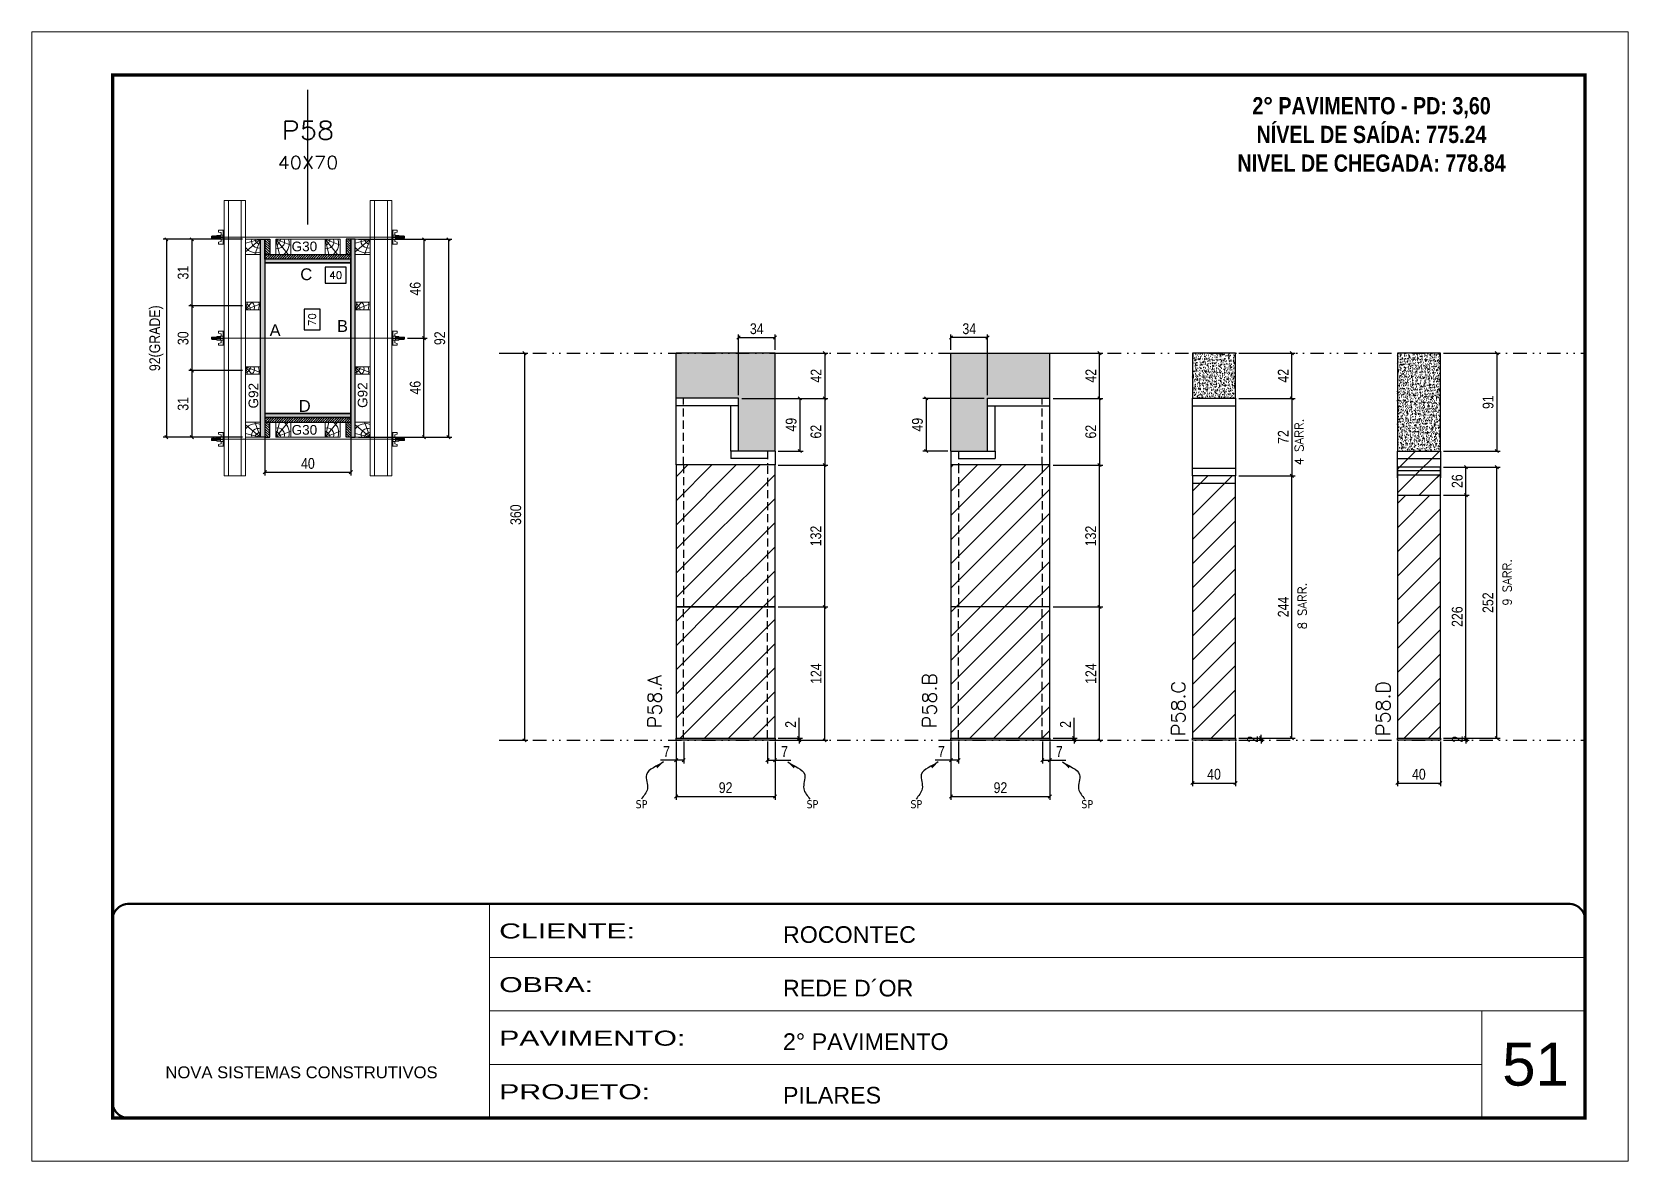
# Model space of a CAD drawing. Extents: x 2949 to 9203, y -16089 to 12527.
# Drawn here: x 6133 to 7618, y -2306 to -1256 of the extents above; entities that cross this region are included whole.
import ezdxf
from ezdxf.enums import TextEntityAlignment as Align

# ---------------------------------------------------------------- set-up
doc = ezdxf.new("R2010")
doc.units = 0
for name, pattern in [('CONTINUO', [0]), ('DASHED', [0.75, 0.5, -0.25]), ('DIVIDE2', [0.625, 0.25, -0.125, 0, -0.125, 0, -0.125]), ('HIDDEN', [0.375, 0.25, -0.125])]:
    doc.linetypes.add(name, pattern=pattern)
for name, color, linetype, lineweight in [('CARIMBO', 255, 'Continuous', 9), ('Folhas', 255, 'Continuous', 9), ('Hachura', 251, 'Continuous', 9), ('Madeira', 126, 'Continuous', 18), ('Perfil Metálico', 224, 'Continuous', 18), ('SARRAFO DE PRESSAO', 251, 'DASHED', 9), ('Texto Seção', 7, 'Continuous', 15)]:
    doc.layers.add(name, color=color, linetype=linetype, lineweight=lineweight)
for name, color, linetype in [('CHAPA', 1, 'Continuous'), ('COTA', 241, 'Continuous'), ('cotas', 4, 'Continuous'), ('FUNDOS', 1, 'Continuous'), ('MEIO_PONT', 93, 'Continuous'), ('NOMENCLATURA', 7, 'Continuous'), ('Nível', 160, 'Continuous'), ('Painéis', 200, 'Continuous'), ('SARR_2.2x7', 40, 'Continuous'), ('SARRAFO', 251, 'Continuous'), ('Sarrafo de Pressão', 42, 'HIDDEN'), ('texto', 7, 'Continuous'), ('Texto de Titulo', 7, 'Continuous'), ('Texto Qtd Sarr', 242, 'Continuous'), ('TEXTO_GERAL', 7, 'Continuous')]:
    doc.layers.add(name, color=color, linetype=linetype)
doc.styles.add('ARIAL', font='arial.ttf')
doc.styles.add('COTA TECNICA', font='techl___.ttf', dxfattribs={"height": 10})
doc.styles.add('COTA TECNICA 2X', font='techl___.ttf', dxfattribs={"height": 10})
doc.styles.add('COTA TECNICA-50', font='techl___.ttf', dxfattribs={"height": 10})
doc.styles.add('REGUA-120', font='ROMANS.shx', dxfattribs={"height": 15})
doc.styles.add('ROMANC', font='techb___.ttf', dxfattribs={"height": 2.5})
doc.styles.add('ROMANS', font='romans.shx')
doc.styles.add('SANSSERIF', font='sas_____.pfb')
doc.styles.get("Standard").update_dxf_attribs({"font": 'arial.ttf'})
doc.styles.add('Tecnologia', font='')
doc.styles.get('Tecnologia').set_extended_font_data('Forgotten Futurist')
doc.dimstyles.new('COTA PAINEL-50', dxfattribs={"dimtxt": 10, "dimasz": 3, "dimexe": 3, "dimexo": 3, "dimgap": 3, "dimtad": 1, "dimdec": 1, "dimzin": 12, "dimdsep": 46, "dimtxsty": 'COTA TECNICA-50', "dimblk1": 'OBLIQUE', "dimblk2": 'OBLIQUE', "dimsah": 1, "dimcen": 0.9, "dimclrd": 4, "dimclre": 4, "dimclrt": 240, "dimadec": 1, "dimazin": 3, "dimtfac": 1, "dimtdec": 1, "dimtmove": 0, "dimatfit": 3, "dimfxl": 1, "dimtolj": 1, "dimtzin": 12, "dimarcsym": 0})
doc.dimstyles.new('PAINEL', dxfattribs={"dimtxt": 10, "dimasz": 3, "dimexe": 3, "dimexo": 3, "dimgap": 3, "dimtad": 1, "dimdec": 1, "dimzin": 12, "dimdsep": 46, "dimtxsty": 'COTA TECNICA', "dimblk1": 'OBLIQUE', "dimblk2": 'OBLIQUE', "dimsah": 1, "dimcen": 0.9, "dimclrd": 4, "dimclre": 4, "dimclrt": 240, "dimadec": 1, "dimazin": 3, "dimtfac": 1, "dimtdec": 1, "dimtmove": 0, "dimatfit": 3, "dimfxl": 1, "dimtolj": 1, "dimtzin": 12, "dimarcsym": 0})
doc.dimstyles.new('SECAO PILAR', dxfattribs={"dimtxt": 10, "dimasz": 3, "dimexe": 3, "dimexo": 3, "dimgap": 3, "dimtad": 1, "dimdec": 1, "dimlfac": 0.5, "dimzin": 12, "dimdsep": 46, "dimtxsty": 'COTA TECNICA 2X', "dimblk1": 'OBLIQUE', "dimblk2": 'OBLIQUE', "dimsah": 1, "dimcen": 0.9, "dimclrd": 256, "dimclre": 256, "dimclrt": 256, "dimadec": 1, "dimazin": 3, "dimtfac": 1, "dimtdec": 1, "dimtmove": 0, "dimatfit": 3, "dimfxl": 1, "dimtolj": 1, "dimtzin": 12, "dimarcsym": 0})
doc.dimstyles.new('SECÇÃO 2', dxfattribs={"dimtxt": 7, "dimasz": 6, "dimexe": 0.18, "dimexo": 2, "dimgap": -4, "dimtad": 3, "dimdec": 1, "dimlfac": 0.5, "dimzin": 12, "dimdsep": 46, "dimtxsty": 'ROMANS', "dimblk": 'ARCHTICK', "dimcen": 0.09, "dimse1": 1, "dimse2": 1, "dimsd1": 1, "dimsd2": 1, "dimclrd": 180, "dimclre": 5, "dimclrt": 1, "dimadec": 0, "dimazin": 3, "dimtfac": 1, "dimtdec": 1, "dimtofl": 0, "dimtmove": 0, "dimatfit": 3, "dimldrblk": 'ARCHTICK', "dimfxl": 1, "dimtolj": 1, "dimtzin": 0, "dimarcsym": 0})
doc.dimstyles.get("Standard").update_dxf_attribs({"dimtxt": 0.18, "dimasz": 0.18, "dimexe": 0.18, "dimexo": 0.0625, "dimgap": 0.09, "dimtad": 0, "dimtih": 1, "dimtoh": 1, "dimdec": 4, "dimzin": 0, "dimdsep": 46, "dimtxsty": 'Standard', "dimcen": 0.09, "dimadec": 0, "dimazin": 0, "dimtfac": 1, "dimtdec": 4, "dimtofl": 0, "dimtmove": 0, "dimatfit": 3, "dimfxl": 1, "dimtolj": 1, "dimtzin": 0, "dimarcsym": 0})
pattern_1 = [(45, (-124486.967, -33050.646), (-11.2253202, 11.2253202), [])]
pattern_2 = [(50, (3183.5, 0), (5.46554, -0.4781726), [0.5715, -6.2865]), (355, (3183.5, 0), (-1.0573026, 5.7317054), [0.4572, -5.0292175]), (100.45144, (3183.9555, -0.04), (4.4082374, 5.2535326), [0.4857, -5.3427073]), (46.1842, (3183.5, 1.524), (8.132371, -1.26127), [0.85725, -9.42975]), (96.63556, (3184.178, 1.419), (7.122124, 7.422784), [0.72855, -8.014068]), (351.18415, (3183.5, 1.524), (7.122124, 7.422784), [0.685799, -7.543792]), (21, (3184.262, 1.143), (4.5484317, -3.067956), [0.5715, -6.2865]), (326, (3184.262, 1.143), (1.854061, 5.525639), [0.4572, -5.0292]), (71.45144, (3184.641, 0.8873), (6.4024926, 2.457683), [0.4857, -5.342698]), (37.5, (3183.5, 0), (0.0926581, 2.5366512), [0, -4.96824, 0, -5.1054, 0, -5.04825]), (7.5, (3183.5, 0), (2.0045899, 3.0054172), [0, -2.91084, 0, -4.85394, 0, -1.92405]), (327.5, (3181.8007, 0), (4.0677179, -0.1718623), [0, -1.905, 0, -5.9436, 0, -7.8867]), (317.5, (3181.0387, 0), (4.4438754, 0.7627947), [0, -2.4765, 0, -3.94716, 0, -5.6007])]

msp = doc.modelspace()

# ---------------------------------------------------------------- texts
at = {"layer": 'CARIMBO', "style": 'ARIAL'}
msp.add_text('51', height=40, dxfattribs=at).set_placement((7500.39, -2236.02))
at = {"layer": 'NOMENCLATURA', "color": 2, "insert": (7378.86, -1290.11), "char_height": 16, "attachment_point": 2, "style": 'ROMANC'}
msp.add_mtext_dynamic_manual_height_columns('\\P2° PAVIMENTO - PD: 3,60\\PNÍVEL DE SAÍDA: 775.24\\PNIVEL DE CHEGADA: 778.84', width=300.2766, gutter_width=1, heights=[0], dxfattribs=at)
at = {"layer": 'texto', "color": 0, "char_height": 7.5, "attachment_point": 5}
for insert in [(6699.65, -1974.37), (6858.67, -1974.37), (6955.33, -1974.37), (7114.35, -1974.37)]:
    msp.add_mtext('{\\fTahoma|b0|i0|c0|p34;\\C4;SP}', dxfattribs=dict(at, insert=insert))
at = {"layer": 'Texto Seção', "linetype": 'Continuous', "style": 'ROMANS'}
for s, p in [('4 SARR.', (7315.54, -1659.02)), ('9 SARR.', (7509.03, -1789.6)), ('8 SARR.', (7318.43, -1811.64))]:
    msp.add_text(s, height=8, rotation=90, dxfattribs=at).set_placement(p)
at = {"layer": 'Texto Seção', "char_height": 13, "width": 285.3299, "attachment_point": 7, "rotation": 90, "style": 'REGUA-120'}
for s, insert in [('P58.A', (6718.42, -1903.63)), ('\\pxt3;P58.B', (6974.1, -1903.63)), ('P58.C', (7205.61, -1910.96)), ('P58.D', (7396.22, -1910.96))]:
    msp.add_mtext(s, dxfattribs=dict(at, insert=insert))
at = {"layer": 'TEXTO_GERAL', "style": 'ARIAL'}
for s, p in [('C', (6387.74, -1481.49)), ('A', (6358.79, -1533.54)), ('B', (6421.5, -1529.63)), ('D', (6386.33, -1603.99))]:
    msp.add_text(s, height=11, dxfattribs=at).set_placement(p, align=Align.MIDDLE_CENTER)
at = {"layer": 'TEXTO_GERAL', "color": 0, "linetype": 'Continuous', "style": 'SANSSERIF'}
for p in [(6338.6, -1606.32), (6440.16, -1605.78)]:
    msp.add_text('G92', height=9, rotation=90, dxfattribs=at).set_placement(p, align=Align.MIDDLE_LEFT)
at = {"layer": 'TEXTO_GERAL', "color": 0, "linetype": 'Continuous', "char_height": 9, "width": 285.3299, "style": 'SANSSERIF'}
for insert, attachment_point in [((6374.18, -1451.13), 1), ((6374.18, -1630.85), 7)]:
    msp.add_mtext('G30', dxfattribs=dict(at, insert=insert, attachment_point=attachment_point))

# ---------------------------------------------------------------- blocks, each defined once
blk = doc.blocks.new('9999999999')
at = {"color": 30, "linetype": 'CONTINUO'}
for p, q in [((98564.6, 34230.2), (98564.6, 34429.4)), ((98564.6, 34379.6), (99584, 34379.6)), ((98564.6, 34329.8), (99488, 34329.8)), ((99584, 34329.8), (99488, 34329.8)), ((99488, 34329.8), (99488, 34230.2)), ((98564.6, 34280), (99488, 34280))]:
    blk.add_line(p, q, dxfattribs=at)
at = {"color": 30, "linetype": 'CONTINUO', "const_width": 2}
blk.add_lwpolyline([(99584, 34230.2), (99584, 34414.4, 0.414214), (99569, 34429.4), (98229, 34429.4, 0.414214), (98214, 34414.4), (98214, 34245.2, 0.414214), (98229, 34230.2), (99584, 34230.2)], format="xyb", dxfattribs=at)
at = {"layer": 'Folhas'}
blk.add_lwpolyline([(98139, 34190.2), (99624, 34190.2), (99624, 35240.2), (98139, 35240.2)], close=True, dxfattribs=at)
at = {"layer": 'Folhas', "color": 30, "const_width": 3}
blk.add_lwpolyline([(98214, 34230.2), (99584, 34230.2), (99584, 35200.2), (98214, 35200.2)], close=True, dxfattribs=at)
at = {"color": 7, "linetype": 'Continuous', "ltscale": 5, "style": 'ARIAL'}
for s, height, p in [('ROCONTEC', 15.48, (98837.7, 34393.1)), ('REDE D´OR', 15.48, (98837.7, 34343.3)), ('2° PAVIMENTO', 15.483, (98837.7, 34293.5)), ('NOVA SISTEMAS CONSTRUTIVOS', 11.059, (98263.2, 34267.2)), ('PILARES', 15.48, (98837.7, 34243.7))]:
    blk.add_text(s, height=height, dxfattribs=at).set_placement(p)
at = {"layer": 'Folhas', "color": 7, "style": 'Tecnologia', "width": 1.5}
for s, p in [('CLIENTE:', (98573.7, 34397.2)), ('OBRA:', (98573.7, 34347.3)), ('PAVIMENTO:', (98573.7, 34297.5)), ('PROJETO:', (98573.7, 34247.7))]:
    blk.add_text(s, height=14, dxfattribs=at).set_placement(p)
blk = doc.blocks.new('titulo1')
at = {"layer": 'Defpoints', "color": 252, "linetype": 'HIDDEN', "ltscale": 2}
blk.add_line((0, 0), (0, 125), dxfattribs=at)
at = {"layer": 'Defpoints', "style": 'ROMANS', "oblique": 15}
blk.add_attdef('FOLHA', text='', height=10, dxfattribs=at).set_placement((0, 15.6), align=Align.MIDDLE_CENTER)
at = {"layer": 'Texto Qtd Sarr', "color": 3, "style": 'ROMANS', "oblique": 15}
for tag, height, p in [('TITULO', 17, (0, 71.4)), ('SEÇÃO', 12, (0, 41.5))]:
    blk.add_attdef(tag, text='', height=height, dxfattribs=at).set_placement(p, align=Align.MIDDLE_CENTER)
blk = doc.blocks.new('_Oblique')
at = {"color": 0, "linetype": 'ByBlock', "lineweight": -2}
blk.add_line((-0.5, -0.5), (0.5, 0.5), dxfattribs=at)
blk = doc.blocks.new('*D1805')
at = {"layer": 'cotas', "color": 4, "linetype": 'ByBlock', "lineweight": -2, "transparency": 16777216}
for p, q in [((6570.2, -1554.9), (6593.9, -1554.9)), ((6590.9, -1554.9), (6590.9, -1914.9)), ((6570.2, -1914.9), (6593.9, -1914.9))]:
    blk.add_line(p, q, dxfattribs=at)
at = {"layer": 'Defpoints', "color": 0, "linetype": 'ByBlock', "transparency": 16777216}
for p in [(6567.2, -1554.9), (6567.2, -1914.9), (6590.9, -1914.9)]:
    blk.add_point(p, dxfattribs=at)
at = {"layer": 'cotas', "color": 4, "linetype": 'ByBlock', "lineweight": -2, "transparency": 16777216, "xscale": 3, "yscale": 3, "zscale": 3}
for p, rotation in [((6590.9, -1554.9), 90), ((6590.9, -1914.9), 270)]:
    blk.add_blockref('_Oblique', p, dxfattribs=dict(at, rotation=rotation))
at = {"layer": 'cotas', "color": 240, "linetype": 'ByBlock', "transparency": 16777216, "insert": (6582.7, -1705.1), "char_height": 10, "attachment_point": 5, "rotation": 90, "style": 'COTA TECNICA'}
blk.add_mtext('\\A1;360', dxfattribs=at)
blk = doc.blocks.new('*D1793')
at = {"layer": 'COTA', "color": 180, "lineweight": -2, "transparency": 16777216}
for p, q in [((6400.8, -1514), (6385.8, -1514)), ((6385.8, -1514), (6385.8, -1533.3)), ((6400.8, -1533.3), (6400.8, -1514)), ((6385.8, -1533.3), (6400.8, -1533.3))]:
    blk.add_line(p, q, dxfattribs=at)
at = {"layer": 'Defpoints', "color": 0, "transparency": 16777216}
for p in [(6349.3, -1471), (6349.3, -1611), (6404.8, -1611)]:
    blk.add_point(p, dxfattribs=at)
at = {"layer": 'COTA', "color": 1, "transparency": 16777216, "insert": (6393.3, -1523.6), "char_height": 7, "attachment_point": 5, "rotation": 90, "style": 'ROMANS'}
blk.add_mtext('\\A1;70', dxfattribs=at)
blk = doc.blocks.new('_ArchTick')
at = {"color": 0, "linetype": 'ByBlock', "const_width": 0.15}
blk.add_lwpolyline([(-0.5, -0.5), (0.5, 0.5)], dxfattribs=at)
blk = doc.blocks.new('*D1794')
at = {"layer": 'COTA', "lineweight": -2, "transparency": 16777216}
for p, q in [((6436.3, -1449), (6523.1, -1449)), ((6520.1, -1449), (6520.1, -1633)), ((6436.3, -1633), (6523.1, -1633))]:
    blk.add_line(p, q, dxfattribs=at)
at = {"layer": 'Defpoints', "color": 0, "transparency": 16777216}
for p in [(6433.3, -1449), (6433.3, -1633), (6520.1, -1633)]:
    blk.add_point(p, dxfattribs=at)
at = {"layer": 'COTA', "lineweight": -2, "transparency": 16777216, "xscale": 3, "yscale": 3, "zscale": 3}
for p, rotation in [((6520.1, -1449), 90), ((6520.1, -1633), 270)]:
    blk.add_blockref('_Oblique', p, dxfattribs=dict(at, rotation=rotation))
at = {"layer": 'COTA', "transparency": 16777216, "insert": (6512, -1541), "char_height": 10, "attachment_point": 5, "rotation": 90, "style": 'COTA TECNICA 2X'}
blk.add_mtext('\\A1;92', dxfattribs=at)
blk = doc.blocks.new('*D1795')
at = {"layer": 'COTA', "lineweight": -2, "transparency": 16777216}
for p, q in [((6470.3, -1449), (6500.3, -1449)), ((6497.3, -1449), (6497.3, -1541)), ((6482.1, -1541), (6500.3, -1541))]:
    blk.add_line(p, q, dxfattribs=at)
at = {"layer": 'Defpoints', "color": 0, "transparency": 16777216}
for p in [(6467.3, -1449), (6479.1, -1541), (6497.3, -1541)]:
    blk.add_point(p, dxfattribs=at)
at = {"layer": 'COTA', "lineweight": -2, "transparency": 16777216, "xscale": 3, "yscale": 3, "zscale": 3}
for p, rotation in [((6497.3, -1449), 90), ((6497.3, -1541), 270)]:
    blk.add_blockref('_Oblique', p, dxfattribs=dict(at, rotation=rotation))
at = {"layer": 'COTA', "transparency": 16777216, "insert": (6489.2, -1495), "char_height": 10, "attachment_point": 5, "rotation": 90, "style": 'COTA TECNICA 2X'}
blk.add_mtext('\\A1;46', dxfattribs=at)
blk = doc.blocks.new('*D1796')
at = {"layer": 'COTA', "lineweight": -2, "transparency": 16777216}
for p, q in [((6482.1, -1541), (6500.3, -1541)), ((6497.3, -1633), (6497.3, -1541)), ((6470.3, -1633), (6500.3, -1633))]:
    blk.add_line(p, q, dxfattribs=at)
at = {"layer": 'Defpoints', "color": 0, "transparency": 16777216}
for p in [(6479.1, -1541), (6497.3, -1541), (6467.3, -1633)]:
    blk.add_point(p, dxfattribs=at)
at = {"layer": 'COTA', "lineweight": -2, "transparency": 16777216, "xscale": 3, "yscale": 3, "zscale": 3}
for p, rotation in [((6497.3, -1541), 90), ((6497.3, -1633), 270)]:
    blk.add_blockref('_Oblique', p, dxfattribs=dict(at, rotation=rotation))
at = {"layer": 'COTA', "transparency": 16777216, "insert": (6489.2, -1587), "char_height": 10, "attachment_point": 5, "rotation": 90, "style": 'COTA TECNICA 2X'}
blk.add_mtext('\\A1;46', dxfattribs=at)
blk = doc.blocks.new('*D1797')
at = {"layer": 'COTA', "color": 180, "lineweight": -2, "transparency": 16777216}
for p, q in [((6424.8, -1474.8), (6405.5, -1474.8)), ((6405.5, -1474.8), (6405.5, -1489.8)), ((6424.8, -1489.8), (6424.8, -1474.8)), ((6405.5, -1489.8), (6424.8, -1489.8))]:
    blk.add_line(p, q, dxfattribs=at)
at = {"layer": 'Defpoints', "color": 0, "transparency": 16777216}
for p in [(6349.3, -1471), (6429.3, -1471), (6429.3, -1493.8)]:
    blk.add_point(p, dxfattribs=at)
at = {"layer": 'COTA', "color": 1, "transparency": 16777216, "insert": (6415.2, -1482.3), "char_height": 7, "attachment_point": 5, "style": 'ROMANS'}
blk.add_mtext('\\A1;40', dxfattribs=at)
blk = doc.blocks.new('PONTALETE')
at = {"layer": 'Madeira'}
for q in [(2.71, 7), (7, 5.76), (7, 1.74)]:
    blk.add_line((0, 0), q, dxfattribs=at)
blk.add_lwpolyline([(0, 0), (7, 0), (7, 7), (0, 7)], close=True, dxfattribs=at)
for centre, radius, start, end in [((2.04, 0.06), 6.23, 37.28179, 109.09128), ((1.09, 0.9), 3.19, 343.60304, 109.98471), ((-0.21, -0.78), 3.09, 14.63219, 86.0383)]:
    blk.add_arc(centre, radius, start, end, dxfattribs=at)
blk = doc.blocks.new('*D1798')
at = {"layer": 'COTA', "lineweight": -2, "transparency": 16777216}
for p, q in [((6328.3, -1449), (6254.6, -1449)), ((6257.6, -1449), (6257.6, -1633)), ((6328.3, -1633), (6254.6, -1633))]:
    blk.add_line(p, q, dxfattribs=at)
at = {"layer": 'Defpoints', "color": 0, "transparency": 16777216}
for p in [(6331.3, -1449), (6257.6, -1633), (6331.3, -1633)]:
    blk.add_point(p, dxfattribs=at)
at = {"layer": 'COTA', "lineweight": -2, "transparency": 16777216, "xscale": 3, "yscale": 3, "zscale": 3}
for p, rotation in [((6257.6, -1449), 90), ((6257.6, -1633), 270)]:
    blk.add_blockref('_Oblique', p, dxfattribs=dict(at, rotation=rotation))
at = {"layer": 'COTA', "transparency": 16777216, "insert": (6248.3, -1541), "char_height": 10, "attachment_point": 5, "rotation": 90, "style": 'COTA TECNICA 2X'}
blk.add_mtext('\\A1;92(GRADE)', dxfattribs=at)
blk = doc.blocks.new('MEIO PONTALETE')
at = {"layer": 'Madeira'}
for q in [(2.71, 7), (3.5, 2.88), (3.5, 0.87)]:
    blk.add_line((0, 0), q, dxfattribs=at)
blk.add_lwpolyline([(0, 0), (3.5, 0), (3.5, 7), (0, 7)], close=True, dxfattribs=at)
for centre, radius, start, end in [((2.04, 0.06), 6.23, 76.44987, 109.09128), ((1.09, 0.9), 3.19, 40.90626, 109.98471), ((-0.21, -0.78), 3.09, 14.63219, 86.0383)]:
    blk.add_arc(centre, radius, start, end, dxfattribs=at)
blk = doc.blocks.new('*D1799')
at = {"layer": 'COTA', "lineweight": -2, "transparency": 16777216}
for p, q in [((6328.3, -1571), (6278.4, -1571)), ((6281.4, -1571), (6281.4, -1633)), ((6328.3, -1633), (6278.4, -1633))]:
    blk.add_line(p, q, dxfattribs=at)
at = {"layer": 'Defpoints', "color": 0, "transparency": 16777216}
for p in [(6331.3, -1571), (6281.4, -1633), (6331.3, -1633)]:
    blk.add_point(p, dxfattribs=at)
at = {"layer": 'COTA', "lineweight": -2, "transparency": 16777216, "xscale": 3, "yscale": 3, "zscale": 3}
for p, rotation in [((6281.4, -1571), 90), ((6281.4, -1633), 270)]:
    blk.add_blockref('_Oblique', p, dxfattribs=dict(at, rotation=rotation))
at = {"layer": 'COTA', "transparency": 16777216, "insert": (6273.2, -1602), "char_height": 10, "attachment_point": 5, "rotation": 90, "style": 'COTA TECNICA 2X'}
blk.add_mtext('\\A1;31', dxfattribs=at)
blk = doc.blocks.new('C')
at = {"layer": 'Hachura', "color": 0}
for p, q in [((0, 3.22), (0, -3.22)), ((0.45, 3.22), (0, 3.22)), ((0.46, 3.16), (0, 3.16)), ((0.46, 3.05), (0, 3.05)), ((0.46, 2.88), (0, 2.88)), ((0, 2.75), (0, -1.16)), ((0.46, 2.65), (0, 2.65)), ((0.46, 2.23), (0, 2.23)), ((0.46, 1.51), (0, 1.51)), ((0.39, 0.49), (0.17, 0.49)), ((0.45, -3.23), (0.45, 3.22)), ((0.45, 3.22), (2.58, 3.22)), ((1.74, 0.97), (0.45, 0.97)), ((1.45, 0.1), (0.45, 0.1)), ((1.35, 1.94), (1.35, 0.96)), ((2.58, 2.39), (1.47, 2.09)), ((1.74, -0.97), (1.74, 0.97)), ((1.74, 0.97), (1.74, 0.84)), ((1.74, 0.97), (1.74, 0.84)), ((1.74, 0.84), (3.35, 0.84)), ((3.35, 0.45), (1.74, 0.45)), ((2.58, 3.22), (2.58, 2.39)), ((3.32, 0.84), (3.32, -0.84)), ((3.35, 0.84), (3.35, -0.84)), ((3.68, 0.45), (3.35, 0.45)), ((3.84, -0.52), (3.35, 0.45)), ((3.35, 0.06), (3.67, -0.57)), ((3.68, 0.45), (4.16, -0.52)), ((3.72, 0.5), (4.25, -0.57)), ((4.37, -0.55), (3.83, 0.53)), ((4.15, 0.45), (3.93, 0.45)), ((4.42, -0.52), (3.93, 0.45)), ((4.15, 0.45), (4.26, 0.45)), ((4.26, 0.45), (4.74, -0.52)), ((4.3, 0.5), (4.83, -0.57)), ((4.95, -0.55), (4.41, 0.53)), ((4.51, 0.45), (4.84, 0.45)), ((5, -0.52), (4.51, 0.45)), ((4.84, 0.45), (5.32, -0.52)), ((4.88, 0.5), (5.41, -0.57)), ((5.53, -0.55), (4.99, 0.53)), ((5.58, -0.52), (5.09, 0.45)), ((5.42, 0.45), (5.09, 0.45)), ((5.58, -0.52), (5.09, 0.45)), ((5.42, 0.45), (5.74, -0.19)), ((5.46, 0.5), (5.74, -0.07)), ((5.74, 0.19), (5.57, 0.53)), ((5.74, 0.32), (5.68, 0.45)), ((5.68, 0.45), (5.74, 0.45)), ((5.74, 0.45), (5.9, 0.29)), ((5.74, 0.45), (5.74, -0.52)), ((5.9, -0.36), (5.9, 0.29)), ((0.45, 0), (0, 0)), ((0.46, -1.52), (0, -1.52)), ((0.46, -2.23), (0, -2.23)), ((0.46, -2.65), (0, -2.65)), ((0.46, -2.88), (0, -2.88)), ((0.46, -3.05), (0, -3.05)), ((0.46, -3.16), (0, -3.16)), ((0, -3.22), (2.57, -3.22)), ((0.08, -0.48), (0.29, -0.48)), ((0.29, -0.48), (0.4, -0.48)), ((0.45, 0), (0.45, -0.97)), ((0.45, -0.16), (1.45, -0.16)), ((0.45, -0.65), (0.45, -0.32)), ((0.45, -3.23), (0.45, -0.65)), ((0.45, -0.97), (1.74, -0.97)), ((1.35, -1.94), (1.35, -0.97)), ((2.58, -2.39), (1.47, -2.1)), ((3.35, -0.32), (1.74, -0.32)), ((3.35, -0.84), (1.74, -0.84)), ((2.58, -3.23), (2.58, -2.39)), ((3.35, -0.07), (3.58, -0.52)), ((3.35, -0.52), (3.58, -0.52)), ((3.84, -0.52), (4.16, -0.52)), ((4.42, -0.52), (4.74, -0.52)), ((4.63, -0.52), (4.74, -0.52)), ((5, -0.52), (5.32, -0.52)), ((5.58, -0.52), (5.74, -0.52)), ((5.74, -0.52), (5.9, -0.36)), ((5.74, -0.52), (5.74, -0.52))]:
    blk.add_line(p, q, dxfattribs=at)
for centre, radius, start, end in [((1.52, 1.94), 0.161, 104.74356, 180), ((1.44, -0.03), 0.129, 272.69497, 87.30503), ((3.81, 0.39), 0.143, 25.56881, 154.43119), ((4.39, 0.39), 0.143, 25.56881, 154.43119), ((4.97, 0.39), 0.143, 25.56881, 154.43119), ((5.55, 0.39), 0.143, 25.56881, 154.43119), ((0.17, -0.37), 0.174, 221.74404, 317.85924), ((1.52, -1.94), 0.161, 180, 255.25644), ((3.71, -0.4), 0.174, 222.14076, 318.25596), ((4.29, -0.4), 0.174, 222.14076, 318.25596), ((4.87, -0.4), 0.174, 222.14076, 318.25596), ((5.45, -0.4), 0.174, 222.14076, 318.25596), ((5.61, -0.4), 0.174, 317.85924, 318.25596)]:
    blk.add_arc(centre, radius, start, end, dxfattribs=at)
blk = doc.blocks.new('*D1800')
at = {"layer": 'COTA', "lineweight": -2, "transparency": 16777216}
for p, q in [((6328.3, -1449), (6278.4, -1449)), ((6281.4, -1449), (6281.4, -1511)), ((6328.3, -1511), (6278.4, -1511))]:
    blk.add_line(p, q, dxfattribs=at)
at = {"layer": 'Defpoints', "color": 0, "transparency": 16777216}
for p in [(6331.3, -1449), (6281.4, -1511), (6331.3, -1511)]:
    blk.add_point(p, dxfattribs=at)
at = {"layer": 'COTA', "lineweight": -2, "transparency": 16777216, "xscale": 3, "yscale": 3, "zscale": 3}
for p, rotation in [((6281.4, -1449), 90), ((6281.4, -1511), 270)]:
    blk.add_blockref('_Oblique', p, dxfattribs=dict(at, rotation=rotation))
at = {"layer": 'COTA', "transparency": 16777216, "insert": (6273.2, -1480), "char_height": 10, "attachment_point": 5, "rotation": 90, "style": 'COTA TECNICA 2X'}
blk.add_mtext('\\A1;31', dxfattribs=at)
blk = doc.blocks.new('*D1801')
at = {"layer": 'COTA', "lineweight": -2, "transparency": 16777216}
for p, q in [((6328.3, -1511), (6278.4, -1511)), ((6281.4, -1511), (6281.4, -1571)), ((6328.3, -1571), (6278.4, -1571))]:
    blk.add_line(p, q, dxfattribs=at)
at = {"layer": 'Defpoints', "color": 0, "transparency": 16777216}
for p in [(6331.3, -1511), (6281.4, -1571), (6331.3, -1571)]:
    blk.add_point(p, dxfattribs=at)
at = {"layer": 'COTA', "lineweight": -2, "transparency": 16777216, "xscale": 3, "yscale": 3, "zscale": 3}
for p, rotation in [((6281.4, -1511), 90), ((6281.4, -1571), 270)]:
    blk.add_blockref('_Oblique', p, dxfattribs=dict(at, rotation=rotation))
at = {"layer": 'COTA', "transparency": 16777216, "insert": (6273.2, -1541), "char_height": 10, "attachment_point": 5, "rotation": 90, "style": 'COTA TECNICA 2X'}
blk.add_mtext('\\A1;30', dxfattribs=at)
blk = doc.blocks.new('*D1806')
at = {"layer": 'COTA', "lineweight": -2, "transparency": 16777216}
for p, q in [((6349.3, -1617.6), (6349.3, -1668.6)), ((6429.3, -1617.6), (6429.3, -1668.6)), ((6349.3, -1665.6), (6429.3, -1665.6))]:
    blk.add_line(p, q, dxfattribs=at)
at = {"layer": 'Defpoints', "color": 0, "transparency": 16777216}
for p in [(6349.3, -1614.6), (6429.3, -1614.6), (6429.3, -1665.6)]:
    blk.add_point(p, dxfattribs=at)
at = {"layer": 'COTA', "lineweight": -2, "transparency": 16777216, "xscale": 3, "yscale": 3, "zscale": 3, "rotation": 180}
blk.add_blockref('_Oblique', (6349.3, -1665.6), dxfattribs=at)
at = {"layer": 'COTA', "lineweight": -2, "transparency": 16777216, "xscale": 3, "yscale": 3, "zscale": 3}
blk.add_blockref('_Oblique', (6429.3, -1665.6), dxfattribs=at)
at = {"layer": 'COTA', "transparency": 16777216, "insert": (6389.3, -1657.5), "char_height": 10, "attachment_point": 5, "style": 'COTA TECNICA 2X'}
blk.add_mtext('\\A1;40', dxfattribs=at)
blk = doc.blocks.new('*D1776')
at = {"layer": 'COTA', "color": 4, "lineweight": -2, "transparency": 16777216}
for p, q in [((6731.9, -1915.9), (6731.9, -1970.1)), ((6823.9, -1915.9), (6823.9, -1970.1)), ((6731.9, -1967.1), (6823.9, -1967.1))]:
    blk.add_line(p, q, dxfattribs=at)
at = {"layer": 'Defpoints', "color": 0, "transparency": 16777216}
for p in [(6731.9, -1912.9), (6823.9, -1912.9), (6823.9, -1967.1)]:
    blk.add_point(p, dxfattribs=at)
at = {"layer": 'COTA', "color": 4, "lineweight": -2, "transparency": 16777216, "xscale": 3, "yscale": 3, "zscale": 3, "rotation": 180}
blk.add_blockref('_Oblique', (6731.9, -1967.1), dxfattribs=at)
at = {"layer": 'COTA', "color": 4, "lineweight": -2, "transparency": 16777216, "xscale": 3, "yscale": 3, "zscale": 3}
blk.add_blockref('_Oblique', (6823.9, -1967.1), dxfattribs=at)
at = {"layer": 'COTA', "color": 240, "transparency": 16777216, "insert": (6777.9, -1959), "char_height": 10, "attachment_point": 5, "style": 'COTA TECNICA'}
blk.add_mtext('\\A1;92', dxfattribs=at)
blk = doc.blocks.new('*D1777')
at = {"layer": 'COTA', "color": 4, "lineweight": -2, "transparency": 16777216}
for p, q in [((6826.9, -1790.9), (6873.1, -1790.9)), ((6870.1, -1914.9), (6870.1, -1790.9)), ((6826.9, -1914.9), (6873.1, -1914.9))]:
    blk.add_line(p, q, dxfattribs=at)
at = {"layer": 'Defpoints', "color": 0, "transparency": 16777216}
for p in [(6823.9, -1790.9), (6870.1, -1790.9), (6823.9, -1914.9)]:
    blk.add_point(p, dxfattribs=at)
at = {"layer": 'COTA', "color": 4, "lineweight": -2, "transparency": 16777216, "xscale": 3, "yscale": 3, "zscale": 3}
for p, rotation in [((6870.1, -1790.9), 90), ((6870.1, -1914.9), 270)]:
    blk.add_blockref('_Oblique', p, dxfattribs=dict(at, rotation=rotation))
at = {"layer": 'COTA', "color": 240, "transparency": 16777216, "insert": (6862.1, -1852.9), "char_height": 10, "attachment_point": 5, "rotation": 90, "style": 'COTA TECNICA-50'}
blk.add_mtext('\\A1;124', dxfattribs=at)
blk = doc.blocks.new('*D1778')
at = {"layer": 'COTA', "color": 4, "lineweight": -2, "transparency": 16777216}
for p, q in [((6846.4, -1912.9), (6846.4, -1894.1)), ((6826.9, -1912.9), (6849.4, -1912.9)), ((6826.9, -1914.9), (6849.4, -1914.9)), ((6846.4, -1914.9), (6846.4, -1912.9)), ((6846.4, -1914.9), (6846.4, -1917.9))]:
    blk.add_line(p, q, dxfattribs=at)
at = {"layer": 'Defpoints', "color": 0, "transparency": 16777216}
for p in [(6823.9, -1912.9), (6823.9, -1914.9), (6846.4, -1914.9)]:
    blk.add_point(p, dxfattribs=at)
at = {"layer": 'COTA', "color": 4, "lineweight": -2, "transparency": 16777216, "xscale": 3, "yscale": 3, "zscale": 3}
for p, rotation in [((6846.4, -1912.9), 270), ((6846.4, -1914.9), 90)]:
    blk.add_blockref('_Oblique', p, dxfattribs=dict(at, rotation=rotation))
at = {"layer": 'COTA', "color": 240, "transparency": 16777216, "insert": (6838.4, -1900.1), "char_height": 10, "attachment_point": 5, "rotation": 90, "style": 'COTA TECNICA-50'}
blk.add_mtext('\\A1;2', dxfattribs=at)
blk = doc.blocks.new('*D1779')
at = {"layer": 'COTA', "color": 4, "lineweight": -2, "transparency": 16777216}
for p, q in [((6731.9, -1917.9), (6731.9, -1936.4)), ((6738.9, -1915.9), (6738.9, -1936.4)), ((6731.9, -1933.4), (6717.2, -1933.4)), ((6738.9, -1933.4), (6731.9, -1933.4))]:
    blk.add_line(p, q, dxfattribs=at)
at = {"layer": 'Defpoints', "color": 0, "transparency": 16777216}
for p in [(6731.9, -1914.9), (6738.9, -1912.9), (6731.9, -1933.4)]:
    blk.add_point(p, dxfattribs=at)
at = {"layer": 'COTA', "color": 4, "lineweight": -2, "transparency": 16777216, "xscale": 3, "yscale": 3, "zscale": 3, "rotation": 180}
blk.add_blockref('_Oblique', (6731.9, -1933.4), dxfattribs=at)
at = {"layer": 'COTA', "color": 4, "lineweight": -2, "transparency": 16777216, "xscale": 3, "yscale": 3, "zscale": 3}
blk.add_blockref('_Oblique', (6738.9, -1933.4), dxfattribs=at)
at = {"layer": 'COTA', "color": 240, "transparency": 16777216, "insert": (6723, -1925.3), "char_height": 10, "attachment_point": 5, "style": 'COTA TECNICA-50'}
blk.add_mtext('\\A1;7', dxfattribs=at)
blk = doc.blocks.new('*D1780')
at = {"layer": 'COTA', "color": 4, "lineweight": -2, "transparency": 16777216}
for p, q in [((6816.9, -1915.9), (6816.9, -1936.4)), ((6823.9, -1917.9), (6823.9, -1936.4)), ((6816.9, -1933.4), (6823.9, -1933.4)), ((6823.9, -1933.4), (6838.6, -1933.4))]:
    blk.add_line(p, q, dxfattribs=at)
at = {"layer": 'Defpoints', "color": 0, "transparency": 16777216}
for p in [(6816.9, -1912.9), (6823.9, -1914.9), (6823.9, -1933.4)]:
    blk.add_point(p, dxfattribs=at)
at = {"layer": 'COTA', "color": 4, "lineweight": -2, "transparency": 16777216, "xscale": 3, "yscale": 3, "zscale": 3, "rotation": 180}
blk.add_blockref('_Oblique', (6816.9, -1933.4), dxfattribs=at)
at = {"layer": 'COTA', "color": 4, "lineweight": -2, "transparency": 16777216, "xscale": 3, "yscale": 3, "zscale": 3}
blk.add_blockref('_Oblique', (6823.9, -1933.4), dxfattribs=at)
at = {"layer": 'COTA', "color": 240, "transparency": 16777216, "insert": (6832.8, -1925.3), "char_height": 10, "attachment_point": 5, "style": 'COTA TECNICA-50'}
blk.add_mtext('\\A1;7', dxfattribs=at)
blk = doc.blocks.new('*D1781')
at = {"layer": 'COTA', "color": 4, "lineweight": -2, "transparency": 16777216}
for p, q in [((7445.9, -1660.9), (7498.4, -1660.9)), ((7495.4, -1912.9), (7495.4, -1660.9)), ((7445.9, -1912.9), (7498.4, -1912.9))]:
    blk.add_line(p, q, dxfattribs=at)
at = {"layer": 'Defpoints', "color": 0, "transparency": 16777216}
for p in [(7442.9, -1660.9), (7495.4, -1660.9), (7442.9, -1912.9)]:
    blk.add_point(p, dxfattribs=at)
at = {"layer": 'COTA', "color": 4, "lineweight": -2, "transparency": 16777216, "xscale": 3, "yscale": 3, "zscale": 3}
for p, rotation in [((7495.4, -1660.9), 90), ((7495.4, -1912.9), 270)]:
    blk.add_blockref('_Oblique', p, dxfattribs=dict(at, rotation=rotation))
at = {"layer": 'COTA', "color": 240, "transparency": 16777216, "insert": (7487.2, -1786.9), "char_height": 10, "attachment_point": 5, "rotation": 90, "style": 'COTA TECNICA'}
blk.add_mtext('\\A1;252', dxfattribs=at)
blk = doc.blocks.new('*D1782')
at = {"layer": 'COTA', "color": 4, "lineweight": -2, "transparency": 16777216}
for p, q in [((7402.9, -1915.9), (7402.9, -1957.6)), ((7442.9, -1915.9), (7442.9, -1957.6)), ((7402.9, -1954.6), (7442.9, -1954.6))]:
    blk.add_line(p, q, dxfattribs=at)
at = {"layer": 'Defpoints', "color": 0, "transparency": 16777216}
for p in [(7402.9, -1912.9), (7442.9, -1912.9), (7442.9, -1954.6)]:
    blk.add_point(p, dxfattribs=at)
at = {"layer": 'COTA', "color": 4, "lineweight": -2, "transparency": 16777216, "xscale": 3, "yscale": 3, "zscale": 3, "rotation": 180}
blk.add_blockref('_Oblique', (7402.9, -1954.6), dxfattribs=at)
at = {"layer": 'COTA', "color": 4, "lineweight": -2, "transparency": 16777216, "xscale": 3, "yscale": 3, "zscale": 3}
blk.add_blockref('_Oblique', (7442.9, -1954.6), dxfattribs=at)
at = {"layer": 'COTA', "color": 240, "transparency": 16777216, "insert": (7422.9, -1946.5), "char_height": 10, "attachment_point": 5, "style": 'COTA TECNICA'}
blk.add_mtext('\\A1;40', dxfattribs=at)
blk = doc.blocks.new('*D1783')
at = {"layer": 'COTA', "color": 4, "lineweight": -2, "transparency": 16777216}
for p, q in [((7445.9, -1912.9), (7469.7, -1912.9)), ((7445.9, -1914.9), (7469.7, -1914.9)), ((7466.7, -1912.9), (7466.7, -1909.9)), ((7466.7, -1914.9), (7466.7, -1912.9)), ((7466.7, -1914.9), (7466.7, -1917.9))]:
    blk.add_line(p, q, dxfattribs=at)
at = {"layer": 'Defpoints', "color": 0, "transparency": 16777216}
for p in [(7442.9, -1912.9), (7442.9, -1914.9), (7466.7, -1912.9)]:
    blk.add_point(p, dxfattribs=at)
at = {"layer": 'COTA', "color": 4, "lineweight": -2, "transparency": 16777216, "xscale": 3, "yscale": 3, "zscale": 3}
for p, rotation in [((7466.7, -1912.9), 270), ((7466.7, -1914.9), 90)]:
    blk.add_blockref('_Oblique', p, dxfattribs=dict(at, rotation=rotation))
at = {"layer": 'COTA', "color": 240, "transparency": 16777216, "insert": (7458.7, -1913.9), "char_height": 10, "attachment_point": 5, "rotation": 90, "style": 'COTA TECNICA-50'}
blk.add_mtext('\\A1;2', dxfattribs=at)
blk = doc.blocks.new('*D1802')
at = {"layer": 'COTA', "color": 4, "linetype": 'ByBlock', "lineweight": -2, "transparency": 16777216}
for p, q in [((7445.9, -1686.9), (7469.7, -1686.9)), ((7466.7, -1912.9), (7466.7, -1686.9)), ((7445.9, -1912.9), (7469.7, -1912.9))]:
    blk.add_line(p, q, dxfattribs=at)
at = {"layer": 'Defpoints', "color": 0, "linetype": 'ByBlock', "transparency": 16777216}
for p in [(7442.9, -1686.9), (7466.7, -1686.9), (7442.9, -1912.9)]:
    blk.add_point(p, dxfattribs=at)
at = {"layer": 'COTA', "color": 4, "linetype": 'ByBlock', "lineweight": -2, "transparency": 16777216, "xscale": 3, "yscale": 3, "zscale": 3}
for p, rotation in [((7466.7, -1686.9), 90), ((7466.7, -1912.9), 270)]:
    blk.add_blockref('_Oblique', p, dxfattribs=dict(at, rotation=rotation))
at = {"layer": 'COTA', "color": 240, "linetype": 'ByBlock', "transparency": 16777216, "insert": (7458.6, -1799.9), "char_height": 10, "attachment_point": 5, "rotation": 90, "style": 'COTA TECNICA'}
blk.add_mtext('\\A1;226', dxfattribs=at)
blk = doc.blocks.new('*D1803')
at = {"layer": 'COTA', "color": 4, "linetype": 'ByBlock', "lineweight": -2, "transparency": 16777216}
for p, q in [((7445.9, -1660.9), (7469.7, -1660.9)), ((7466.7, -1686.9), (7466.7, -1660.9)), ((7445.9, -1686.9), (7469.7, -1686.9))]:
    blk.add_line(p, q, dxfattribs=at)
at = {"layer": 'Defpoints', "color": 0, "linetype": 'ByBlock', "transparency": 16777216}
for p in [(7442.9, -1660.9), (7466.7, -1660.9), (7442.9, -1686.9)]:
    blk.add_point(p, dxfattribs=at)
at = {"layer": 'COTA', "color": 4, "linetype": 'ByBlock', "lineweight": -2, "transparency": 16777216, "xscale": 3, "yscale": 3, "zscale": 3}
for p, rotation in [((7466.7, -1660.9), 90), ((7466.7, -1686.9), 270)]:
    blk.add_blockref('_Oblique', p, dxfattribs=dict(at, rotation=rotation))
at = {"layer": 'COTA', "color": 240, "linetype": 'ByBlock', "transparency": 16777216, "insert": (7458.6, -1673.9), "char_height": 10, "attachment_point": 5, "rotation": 90, "style": 'COTA TECNICA'}
blk.add_mtext('\\A1;26', dxfattribs=at)
blk = doc.blocks.new('*D1784')
at = {"layer": 'COTA', "color": 4, "lineweight": -2, "transparency": 16777216}
for p, q in [((7255.3, -1668.9), (7307.7, -1668.9)), ((7304.7, -1912.9), (7304.7, -1668.9)), ((7255.3, -1912.9), (7307.7, -1912.9))]:
    blk.add_line(p, q, dxfattribs=at)
at = {"layer": 'Defpoints', "color": 0, "transparency": 16777216}
for p in [(7252.3, -1668.9), (7304.7, -1668.9), (7252.3, -1912.9)]:
    blk.add_point(p, dxfattribs=at)
at = {"layer": 'COTA', "color": 4, "lineweight": -2, "transparency": 16777216, "xscale": 3, "yscale": 3, "zscale": 3}
for p, rotation in [((7304.7, -1668.9), 90), ((7304.7, -1912.9), 270)]:
    blk.add_blockref('_Oblique', p, dxfattribs=dict(at, rotation=rotation))
at = {"layer": 'COTA', "color": 240, "transparency": 16777216, "insert": (7296.7, -1790.9), "char_height": 10, "attachment_point": 5, "rotation": 90, "style": 'COTA TECNICA'}
blk.add_mtext('\\A1;244', dxfattribs=at)
blk = doc.blocks.new('*D1785')
at = {"layer": 'COTA', "color": 4, "lineweight": -2, "transparency": 16777216}
for p, q in [((7212.3, -1915.9), (7212.3, -1957.6)), ((7252.3, -1915.9), (7252.3, -1957.6)), ((7212.3, -1954.6), (7252.3, -1954.6))]:
    blk.add_line(p, q, dxfattribs=at)
at = {"layer": 'Defpoints', "color": 0, "transparency": 16777216}
for p in [(7212.3, -1912.9), (7252.3, -1912.9), (7252.3, -1954.6)]:
    blk.add_point(p, dxfattribs=at)
at = {"layer": 'COTA', "color": 4, "lineweight": -2, "transparency": 16777216, "xscale": 3, "yscale": 3, "zscale": 3, "rotation": 180}
blk.add_blockref('_Oblique', (7212.3, -1954.6), dxfattribs=at)
at = {"layer": 'COTA', "color": 4, "lineweight": -2, "transparency": 16777216, "xscale": 3, "yscale": 3, "zscale": 3}
blk.add_blockref('_Oblique', (7252.3, -1954.6), dxfattribs=at)
at = {"layer": 'COTA', "color": 240, "transparency": 16777216, "insert": (7232.3, -1946.5), "char_height": 10, "attachment_point": 5, "style": 'COTA TECNICA'}
blk.add_mtext('\\A1;40', dxfattribs=at)
blk = doc.blocks.new('*D1786')
at = {"layer": 'COTA', "color": 4, "lineweight": -2, "transparency": 16777216}
for p, q in [((7255.3, -1912.9), (7279.1, -1912.9)), ((7255.3, -1914.9), (7279.1, -1914.9)), ((7276.1, -1912.9), (7276.1, -1909.9)), ((7276.1, -1914.9), (7276.1, -1912.9)), ((7276.1, -1914.9), (7276.1, -1917.9))]:
    blk.add_line(p, q, dxfattribs=at)
at = {"layer": 'Defpoints', "color": 0, "transparency": 16777216}
for p in [(7252.3, -1912.9), (7252.3, -1914.9), (7276.1, -1912.9)]:
    blk.add_point(p, dxfattribs=at)
at = {"layer": 'COTA', "color": 4, "lineweight": -2, "transparency": 16777216, "xscale": 3, "yscale": 3, "zscale": 3}
for p, rotation in [((7276.1, -1912.9), 270), ((7276.1, -1914.9), 90)]:
    blk.add_blockref('_Oblique', p, dxfattribs=dict(at, rotation=rotation))
at = {"layer": 'COTA', "color": 240, "transparency": 16777216, "insert": (7268.1, -1913.9), "char_height": 10, "attachment_point": 5, "rotation": 90, "style": 'COTA TECNICA-50'}
blk.add_mtext('\\A1;2', dxfattribs=at)
blk = doc.blocks.new('*D1804')
at = {"layer": 'Defpoints', "color": 0, "linetype": 'ByBlock', "transparency": 16777216}
for p in [(6823.9, -1658.9), (6870.1, -1658.9), (6823.9, -1790.9)]:
    blk.add_point(p, dxfattribs=at)
at = {"layer": 'FUNDOS', "color": 4, "linetype": 'ByBlock', "lineweight": -2, "transparency": 16777216}
for p, q in [((6826.9, -1658.9), (6873.1, -1658.9)), ((6870.1, -1790.9), (6870.1, -1658.9)), ((6826.9, -1790.9), (6873.1, -1790.9))]:
    blk.add_line(p, q, dxfattribs=at)
at = {"layer": 'FUNDOS', "color": 4, "linetype": 'ByBlock', "lineweight": -2, "transparency": 16777216, "xscale": 3, "yscale": 3, "zscale": 3}
for p, rotation in [((6870.1, -1658.9), 90), ((6870.1, -1790.9), 270)]:
    blk.add_blockref('_Oblique', p, dxfattribs=dict(at, rotation=rotation))
at = {"layer": 'FUNDOS', "color": 240, "linetype": 'ByBlock', "transparency": 16777216, "insert": (6861.9, -1724.9), "char_height": 10, "attachment_point": 5, "rotation": 90, "style": 'COTA TECNICA'}
blk.add_mtext('\\A1;132', dxfattribs=at)
blk = doc.blocks.new('*D1787')
at = {"layer": 'COTA', "color": 4, "lineweight": -2, "transparency": 16777216}
for p, q in [((6987.6, -1915.9), (6987.6, -1970.1)), ((7079.6, -1915.9), (7079.6, -1970.1)), ((6987.6, -1967.1), (7079.6, -1967.1))]:
    blk.add_line(p, q, dxfattribs=at)
at = {"layer": 'Defpoints', "color": 0, "transparency": 16777216}
for p in [(6987.6, -1912.9), (7079.6, -1912.9), (7079.6, -1967.1)]:
    blk.add_point(p, dxfattribs=at)
at = {"layer": 'COTA', "color": 4, "lineweight": -2, "transparency": 16777216, "xscale": 3, "yscale": 3, "zscale": 3, "rotation": 180}
blk.add_blockref('_Oblique', (6987.6, -1967.1), dxfattribs=at)
at = {"layer": 'COTA', "color": 4, "lineweight": -2, "transparency": 16777216, "xscale": 3, "yscale": 3, "zscale": 3}
blk.add_blockref('_Oblique', (7079.6, -1967.1), dxfattribs=at)
at = {"layer": 'COTA', "color": 240, "transparency": 16777216, "insert": (7033.6, -1959), "char_height": 10, "attachment_point": 5, "style": 'COTA TECNICA'}
blk.add_mtext('\\A1;92', dxfattribs=at)
blk = doc.blocks.new('*D1788')
at = {"layer": 'COTA', "color": 4, "lineweight": -2, "transparency": 16777216}
for p, q in [((7082.6, -1790.9), (7128.8, -1790.9)), ((7125.8, -1914.9), (7125.8, -1790.9)), ((7082.6, -1914.9), (7128.8, -1914.9))]:
    blk.add_line(p, q, dxfattribs=at)
at = {"layer": 'Defpoints', "color": 0, "transparency": 16777216}
for p in [(7079.6, -1790.9), (7125.8, -1790.9), (7079.6, -1914.9)]:
    blk.add_point(p, dxfattribs=at)
at = {"layer": 'COTA', "color": 4, "lineweight": -2, "transparency": 16777216, "xscale": 3, "yscale": 3, "zscale": 3}
for p, rotation in [((7125.8, -1790.9), 90), ((7125.8, -1914.9), 270)]:
    blk.add_blockref('_Oblique', p, dxfattribs=dict(at, rotation=rotation))
at = {"layer": 'COTA', "color": 240, "transparency": 16777216, "insert": (7117.7, -1852.9), "char_height": 10, "attachment_point": 5, "rotation": 90, "style": 'COTA TECNICA-50'}
blk.add_mtext('\\A1;124', dxfattribs=at)
blk = doc.blocks.new('*D1789')
at = {"layer": 'COTA', "color": 4, "lineweight": -2, "transparency": 16777216}
for p, q in [((7102.1, -1912.9), (7102.1, -1894.1)), ((7082.6, -1912.9), (7105.1, -1912.9)), ((7082.6, -1914.9), (7105.1, -1914.9)), ((7102.1, -1914.9), (7102.1, -1912.9)), ((7102.1, -1914.9), (7102.1, -1917.9))]:
    blk.add_line(p, q, dxfattribs=at)
at = {"layer": 'Defpoints', "color": 0, "transparency": 16777216}
for p in [(7079.6, -1912.9), (7079.6, -1914.9), (7102.1, -1914.9)]:
    blk.add_point(p, dxfattribs=at)
at = {"layer": 'COTA', "color": 4, "lineweight": -2, "transparency": 16777216, "xscale": 3, "yscale": 3, "zscale": 3}
for p, rotation in [((7102.1, -1912.9), 270), ((7102.1, -1914.9), 90)]:
    blk.add_blockref('_Oblique', p, dxfattribs=dict(at, rotation=rotation))
at = {"layer": 'COTA', "color": 240, "transparency": 16777216, "insert": (7094.1, -1900.1), "char_height": 10, "attachment_point": 5, "rotation": 90, "style": 'COTA TECNICA-50'}
blk.add_mtext('\\A1;2', dxfattribs=at)
blk = doc.blocks.new('*D1790')
at = {"layer": 'COTA', "color": 4, "lineweight": -2, "transparency": 16777216}
for p, q in [((6987.6, -1917.9), (6987.6, -1936.4)), ((6994.6, -1915.9), (6994.6, -1936.4)), ((6987.6, -1933.4), (6972.8, -1933.4)), ((6994.6, -1933.4), (6987.6, -1933.4))]:
    blk.add_line(p, q, dxfattribs=at)
at = {"layer": 'Defpoints', "color": 0, "transparency": 16777216}
for p in [(6987.6, -1914.9), (6994.6, -1912.9), (6987.6, -1933.4)]:
    blk.add_point(p, dxfattribs=at)
at = {"layer": 'COTA', "color": 4, "lineweight": -2, "transparency": 16777216, "xscale": 3, "yscale": 3, "zscale": 3, "rotation": 180}
blk.add_blockref('_Oblique', (6987.6, -1933.4), dxfattribs=at)
at = {"layer": 'COTA', "color": 4, "lineweight": -2, "transparency": 16777216, "xscale": 3, "yscale": 3, "zscale": 3}
blk.add_blockref('_Oblique', (6994.6, -1933.4), dxfattribs=at)
at = {"layer": 'COTA', "color": 240, "transparency": 16777216, "insert": (6978.7, -1925.3), "char_height": 10, "attachment_point": 5, "style": 'COTA TECNICA-50'}
blk.add_mtext('\\A1;7', dxfattribs=at)
blk = doc.blocks.new('*D1791')
at = {"layer": 'COTA', "color": 4, "lineweight": -2, "transparency": 16777216}
for p, q in [((7072.6, -1915.9), (7072.6, -1936.4)), ((7079.6, -1917.9), (7079.6, -1936.4)), ((7072.6, -1933.4), (7079.6, -1933.4)), ((7079.6, -1933.4), (7094.3, -1933.4))]:
    blk.add_line(p, q, dxfattribs=at)
at = {"layer": 'Defpoints', "color": 0, "transparency": 16777216}
for p in [(7072.6, -1912.9), (7079.6, -1914.9), (7079.6, -1933.4)]:
    blk.add_point(p, dxfattribs=at)
at = {"layer": 'COTA', "color": 4, "lineweight": -2, "transparency": 16777216, "xscale": 3, "yscale": 3, "zscale": 3, "rotation": 180}
blk.add_blockref('_Oblique', (7072.6, -1933.4), dxfattribs=at)
at = {"layer": 'COTA', "color": 4, "lineweight": -2, "transparency": 16777216, "xscale": 3, "yscale": 3, "zscale": 3}
blk.add_blockref('_Oblique', (7079.6, -1933.4), dxfattribs=at)
at = {"layer": 'COTA', "color": 240, "transparency": 16777216, "insert": (7088.4, -1925.3), "char_height": 10, "attachment_point": 5, "style": 'COTA TECNICA-50'}
blk.add_mtext('\\A1;7', dxfattribs=at)
blk = doc.blocks.new('*D1792')
at = {"layer": 'Defpoints', "color": 0, "linetype": 'ByBlock', "transparency": 16777216}
for p in [(7079.6, -1658.9), (7125.8, -1658.9), (7079.6, -1790.9)]:
    blk.add_point(p, dxfattribs=at)
at = {"layer": 'FUNDOS', "color": 4, "linetype": 'ByBlock', "lineweight": -2, "transparency": 16777216}
for p, q in [((7082.6, -1658.9), (7128.8, -1658.9)), ((7125.8, -1790.9), (7125.8, -1658.9)), ((7082.6, -1790.9), (7128.8, -1790.9))]:
    blk.add_line(p, q, dxfattribs=at)
at = {"layer": 'FUNDOS', "color": 4, "linetype": 'ByBlock', "lineweight": -2, "transparency": 16777216, "xscale": 3, "yscale": 3, "zscale": 3}
for p, rotation in [((7125.8, -1658.9), 90), ((7125.8, -1790.9), 270)]:
    blk.add_blockref('_Oblique', p, dxfattribs=dict(at, rotation=rotation))
at = {"layer": 'FUNDOS', "color": 240, "linetype": 'ByBlock', "transparency": 16777216, "insert": (7117.6, -1724.9), "char_height": 10, "attachment_point": 5, "rotation": 90, "style": 'COTA TECNICA'}
blk.add_mtext('\\A1;132', dxfattribs=at)
blk = doc.blocks.new('*D3195')
at = {"layer": 'COTA', "color": 4, "lineweight": -2, "transparency": 16777216}
for p, q in [((7255.3, -1554.9), (7307.7, -1554.9)), ((7304.7, -1596.9), (7304.7, -1554.9)), ((7255.3, -1596.9), (7307.7, -1596.9))]:
    blk.add_line(p, q, dxfattribs=at)
at = {"layer": 'Defpoints', "color": 0, "transparency": 16777216}
for p in [(7252.3, -1554.9), (7304.7, -1554.9), (7252.3, -1596.9)]:
    blk.add_point(p, dxfattribs=at)
at = {"layer": 'COTA', "color": 4, "lineweight": -2, "transparency": 16777216, "xscale": 3, "yscale": 3, "zscale": 3}
for p, rotation in [((7304.7, -1554.9), 90), ((7304.7, -1596.9), 270)]:
    blk.add_blockref('_Oblique', p, dxfattribs=dict(at, rotation=rotation))
at = {"layer": 'COTA', "color": 240, "transparency": 16777216, "insert": (7296.7, -1575.9), "char_height": 10, "attachment_point": 5, "rotation": 90, "style": 'COTA TECNICA-50'}
blk.add_mtext('\\A1;42', dxfattribs=at)
blk = doc.blocks.new('*D3196')
at = {"layer": 'COTA', "color": 4, "lineweight": -2, "transparency": 16777216}
for p, q in [((7445.9, -1554.9), (7498.4, -1554.9)), ((7495.4, -1554.9), (7495.4, -1645.9)), ((7445.9, -1645.9), (7498.4, -1645.9))]:
    blk.add_line(p, q, dxfattribs=at)
at = {"layer": 'Defpoints', "color": 0, "transparency": 16777216}
for p in [(7442.9, -1554.9), (7442.9, -1645.9), (7495.4, -1645.9)]:
    blk.add_point(p, dxfattribs=at)
at = {"layer": 'COTA', "color": 4, "lineweight": -2, "transparency": 16777216, "xscale": 3, "yscale": 3, "zscale": 3}
for p, rotation in [((7495.4, -1554.9), 90), ((7495.4, -1645.9), 270)]:
    blk.add_blockref('_Oblique', p, dxfattribs=dict(at, rotation=rotation))
at = {"layer": 'COTA', "color": 240, "transparency": 16777216, "insert": (7487.3, -1600.4), "char_height": 10, "attachment_point": 5, "rotation": 90, "style": 'COTA TECNICA-50'}
blk.add_mtext('\\A1;91', dxfattribs=at)
blk = doc.blocks.new('*D3191')
at = {"layer": 'COTA', "color": 4, "lineweight": -2, "transparency": 16777216}
for p, q in [((6792.9, -1596.9), (6873.1, -1596.9)), ((6870.1, -1596.9), (6870.1, -1658.9)), ((6826.9, -1658.9), (6873.1, -1658.9))]:
    blk.add_line(p, q, dxfattribs=at)
at = {"layer": 'Defpoints', "color": 0, "transparency": 16777216}
for p in [(6789.9, -1596.9), (6823.9, -1658.9), (6870.1, -1658.9)]:
    blk.add_point(p, dxfattribs=at)
at = {"layer": 'COTA', "color": 4, "lineweight": -2, "transparency": 16777216, "xscale": 3, "yscale": 3, "zscale": 3}
for p, rotation in [((6870.1, -1596.9), 90), ((6870.1, -1658.9), 270)]:
    blk.add_blockref('_Oblique', p, dxfattribs=dict(at, rotation=rotation))
at = {"layer": 'COTA', "color": 240, "transparency": 16777216, "insert": (6862, -1627.9), "char_height": 10, "attachment_point": 5, "rotation": 90, "style": 'COTA TECNICA-50'}
blk.add_mtext('\\A1;62', dxfattribs=at)
blk = doc.blocks.new('*D3197')
at = {"layer": 'COTA', "color": 4, "lineweight": -2, "transparency": 16777216}
for p, q in [((6826.9, -1554.9), (6873.1, -1554.9)), ((6870.1, -1554.9), (6870.1, -1596.9)), ((6792.9, -1596.9), (6873.1, -1596.9))]:
    blk.add_line(p, q, dxfattribs=at)
at = {"layer": 'Defpoints', "color": 0, "transparency": 16777216}
for p in [(6823.9, -1554.9), (6789.9, -1596.9), (6870.1, -1596.9)]:
    blk.add_point(p, dxfattribs=at)
at = {"layer": 'COTA', "color": 4, "lineweight": -2, "transparency": 16777216, "xscale": 3, "yscale": 3, "zscale": 3}
for p, rotation in [((6870.1, -1554.9), 90), ((6870.1, -1596.9), 270)]:
    blk.add_blockref('_Oblique', p, dxfattribs=dict(at, rotation=rotation))
at = {"layer": 'COTA', "color": 240, "transparency": 16777216, "insert": (6862.1, -1575.9), "char_height": 10, "attachment_point": 5, "rotation": 90, "style": 'COTA TECNICA-50'}
blk.add_mtext('\\A1;42', dxfattribs=at)
blk = doc.blocks.new('*D3198')
at = {"layer": 'COTA', "color": 4, "lineweight": -2, "transparency": 16777216}
for p, q in [((6792.9, -1596.9), (6850, -1596.9)), ((6847, -1596.9), (6847, -1645.9)), ((6826.9, -1645.9), (6850, -1645.9))]:
    blk.add_line(p, q, dxfattribs=at)
at = {"layer": 'Defpoints', "color": 0, "transparency": 16777216}
for p in [(6789.9, -1596.9), (6823.9, -1645.9), (6847, -1645.9)]:
    blk.add_point(p, dxfattribs=at)
at = {"layer": 'COTA', "color": 4, "lineweight": -2, "transparency": 16777216, "xscale": 3, "yscale": 3, "zscale": 3}
for p, rotation in [((6847, -1596.9), 90), ((6847, -1645.9), 270)]:
    blk.add_blockref('_Oblique', p, dxfattribs=dict(at, rotation=rotation))
at = {"layer": 'COTA', "color": 240, "transparency": 16777216, "insert": (6838.9, -1621.4), "char_height": 10, "attachment_point": 5, "rotation": 90, "style": 'COTA TECNICA-50'}
blk.add_mtext('\\A1;49', dxfattribs=at)
blk = doc.blocks.new('*D3192')
at = {"layer": 'COTA', "color": 4, "lineweight": -2, "transparency": 16777216}
for p, q in [((6789.9, -1593.9), (6789.9, -1537.4)), ((6789.9, -1540.4), (6823.9, -1540.4)), ((6823.9, -1551.9), (6823.9, -1537.4))]:
    blk.add_line(p, q, dxfattribs=at)
at = {"layer": 'Defpoints', "color": 0, "transparency": 16777216}
for p in [(6823.9, -1540.4), (6823.9, -1554.9), (6789.9, -1596.9)]:
    blk.add_point(p, dxfattribs=at)
at = {"layer": 'COTA', "color": 4, "lineweight": -2, "transparency": 16777216, "xscale": 3, "yscale": 3, "zscale": 3, "rotation": 180}
blk.add_blockref('_Oblique', (6789.9, -1540.4), dxfattribs=at)
at = {"layer": 'COTA', "color": 4, "lineweight": -2, "transparency": 16777216, "xscale": 3, "yscale": 3, "zscale": 3}
blk.add_blockref('_Oblique', (6823.9, -1540.4), dxfattribs=at)
at = {"layer": 'COTA', "color": 240, "transparency": 16777216, "insert": (6806.9, -1532.2), "char_height": 10, "attachment_point": 5, "style": 'COTA TECNICA-50'}
blk.add_mtext('\\A1;34', dxfattribs=at)
blk = doc.blocks.new('*D3193')
at = {"layer": 'COTA', "color": 4, "lineweight": -2, "transparency": 16777216}
for p, q in [((7082.6, -1596.9), (7128.8, -1596.9)), ((7125.8, -1596.9), (7125.8, -1658.9)), ((7082.6, -1658.9), (7128.8, -1658.9))]:
    blk.add_line(p, q, dxfattribs=at)
at = {"layer": 'Defpoints', "color": 0, "transparency": 16777216}
for p in [(7079.6, -1596.9), (7079.6, -1658.9), (7125.8, -1658.9)]:
    blk.add_point(p, dxfattribs=at)
at = {"layer": 'COTA', "color": 4, "lineweight": -2, "transparency": 16777216, "xscale": 3, "yscale": 3, "zscale": 3}
for p, rotation in [((7125.8, -1596.9), 90), ((7125.8, -1658.9), 270)]:
    blk.add_blockref('_Oblique', p, dxfattribs=dict(at, rotation=rotation))
at = {"layer": 'COTA', "color": 240, "transparency": 16777216, "insert": (7117.7, -1627.9), "char_height": 10, "attachment_point": 5, "rotation": 90, "style": 'COTA TECNICA-50'}
blk.add_mtext('\\A1;62', dxfattribs=at)
blk = doc.blocks.new('*D3199')
at = {"layer": 'COTA', "color": 4, "lineweight": -2, "transparency": 16777216}
for p, q in [((7018.6, -1596.9), (6961.5, -1596.9)), ((6964.5, -1596.9), (6964.5, -1645.9)), ((6984.6, -1645.9), (6961.5, -1645.9))]:
    blk.add_line(p, q, dxfattribs=at)
at = {"layer": 'Defpoints', "color": 0, "transparency": 16777216}
for p in [(7021.6, -1596.9), (6964.5, -1645.9), (6987.6, -1645.9)]:
    blk.add_point(p, dxfattribs=at)
at = {"layer": 'COTA', "color": 4, "lineweight": -2, "transparency": 16777216, "xscale": 3, "yscale": 3, "zscale": 3}
for p, rotation in [((6964.5, -1596.9), 90), ((6964.5, -1645.9), 270)]:
    blk.add_blockref('_Oblique', p, dxfattribs=dict(at, rotation=rotation))
at = {"layer": 'COTA', "color": 240, "transparency": 16777216, "insert": (6956.4, -1621.4), "char_height": 10, "attachment_point": 5, "rotation": 90, "style": 'COTA TECNICA-50'}
blk.add_mtext('\\A1;49', dxfattribs=at)
blk = doc.blocks.new('*D3194')
at = {"layer": 'COTA', "color": 4, "lineweight": -2, "transparency": 16777216}
for p, q in [((6987.6, -1551.9), (6987.6, -1537.4)), ((7021.6, -1540.4), (6987.6, -1540.4)), ((7021.6, -1593.9), (7021.6, -1537.4))]:
    blk.add_line(p, q, dxfattribs=at)
at = {"layer": 'Defpoints', "color": 0, "transparency": 16777216}
for p in [(6987.6, -1540.4), (6987.6, -1554.9), (7021.6, -1596.9)]:
    blk.add_point(p, dxfattribs=at)
at = {"layer": 'COTA', "color": 4, "lineweight": -2, "transparency": 16777216, "xscale": 3, "yscale": 3, "zscale": 3, "rotation": 180}
blk.add_blockref('_Oblique', (6987.6, -1540.4), dxfattribs=at)
at = {"layer": 'COTA', "color": 4, "lineweight": -2, "transparency": 16777216, "xscale": 3, "yscale": 3, "zscale": 3}
blk.add_blockref('_Oblique', (7021.6, -1540.4), dxfattribs=at)
at = {"layer": 'COTA', "color": 240, "transparency": 16777216, "insert": (7004.6, -1532.2), "char_height": 10, "attachment_point": 5, "style": 'COTA TECNICA-50'}
blk.add_mtext('\\A1;34', dxfattribs=at)
blk = doc.blocks.new('*D3200')
at = {"layer": 'COTA', "color": 4, "lineweight": -2, "transparency": 16777216}
for p, q in [((7082.6, -1554.9), (7128.8, -1554.9)), ((7125.8, -1596.9), (7125.8, -1554.9)), ((7082.6, -1596.9), (7128.8, -1596.9))]:
    blk.add_line(p, q, dxfattribs=at)
at = {"layer": 'Defpoints', "color": 0, "transparency": 16777216}
for p in [(7079.6, -1554.9), (7125.8, -1554.9), (7079.6, -1596.9)]:
    blk.add_point(p, dxfattribs=at)
at = {"layer": 'COTA', "color": 4, "lineweight": -2, "transparency": 16777216, "xscale": 3, "yscale": 3, "zscale": 3}
for p, rotation in [((7125.8, -1554.9), 90), ((7125.8, -1596.9), 270)]:
    blk.add_blockref('_Oblique', p, dxfattribs=dict(at, rotation=rotation))
at = {"layer": 'COTA', "color": 240, "transparency": 16777216, "insert": (7117.7, -1575.9), "char_height": 10, "attachment_point": 5, "rotation": 90, "style": 'COTA TECNICA-50'}
blk.add_mtext('\\A1;42', dxfattribs=at)
blk = doc.blocks.new('*D3201')
at = {"layer": 'COTA', "color": 4, "lineweight": -2, "transparency": 16777216}
for p, q in [((7255.3, -1596.9), (7307.7, -1596.9)), ((7304.7, -1596.9), (7304.7, -1668.9)), ((7255.3, -1668.9), (7307.7, -1668.9))]:
    blk.add_line(p, q, dxfattribs=at)
at = {"layer": 'Defpoints', "color": 0, "transparency": 16777216}
for p in [(7252.3, -1596.9), (7252.3, -1668.9), (7304.7, -1668.9)]:
    blk.add_point(p, dxfattribs=at)
at = {"layer": 'COTA', "color": 4, "lineweight": -2, "transparency": 16777216, "xscale": 3, "yscale": 3, "zscale": 3}
for p, rotation in [((7304.7, -1596.9), 90), ((7304.7, -1668.9), 270)]:
    blk.add_blockref('_Oblique', p, dxfattribs=dict(at, rotation=rotation))
at = {"layer": 'COTA', "color": 240, "transparency": 16777216, "insert": (7296.7, -1632.9), "char_height": 10, "attachment_point": 5, "rotation": 90, "style": 'COTA TECNICA-50'}
blk.add_mtext('\\A1;72', dxfattribs=at)

# ---------------------------------------------------------------- dimensions: what is measured, and where the dimension line sits
at = {"layer": 'COTA'}
dim = msp.add_linear_dim(base=(6257.55, -1632.99), p1=(6331.33, -1448.99), p2=(6331.33, -1632.99), angle=270, text='<>(GRADE)', dimstyle='SECAO PILAR', dxfattribs=at)
dim.commit()
dim.dimension.update_dxf_attribs({"geometry": '*D1798', "text_midpoint": (6248.33, -1540.99)})
for base, p1, p2, angle, dimstyle, picture, middle in [((6281.39, -1510.99), (6331.33, -1448.99), (6331.33, -1510.99), 270, 'SECAO PILAR', '*D1800', (6273.17, -1479.99)), ((6520.1, -1632.99), (6433.33, -1448.99), (6433.33, -1632.99), 270, 'SECAO PILAR', '*D1794', (6512.02, -1540.99)), ((6497.33, -1540.99), (6467.33, -1448.99), (6479.13, -1540.99), 270, 'SECAO PILAR', '*D1795', (6489.23, -1494.99)), ((6281.39, -1570.99), (6331.33, -1510.99), (6331.33, -1570.99), 270, 'SECAO PILAR', '*D1801', (6273.17, -1540.99)), ((6987.57, -1540.39), (7021.57, -1596.88), (6987.57, -1554.88), 180, 'COTA PAINEL-50', '*D3194', (7004.57, -1532.17)), ((6497.33, -1540.99), (6467.33, -1632.99), (6479.13, -1540.99), 90, 'SECAO PILAR', '*D1796', (6489.23, -1586.99)), ((6870.13, -1596.88), (6823.89, -1554.88), (6789.89, -1596.88), 90, 'COTA PAINEL-50', '*D3197', (6862.06, -1575.88)), ((7125.81, -1554.88), (7079.57, -1596.88), (7079.57, -1554.88), 90, 'COTA PAINEL-50', '*D3200', (7117.74, -1575.88)), ((7304.74, -1554.88), (7252.26, -1596.88), (7252.26, -1554.88), 90, 'COTA PAINEL-50', '*D3195', (7296.67, -1575.88)), ((7495.35, -1645.88), (7442.87, -1554.88), (7442.87, -1645.88), 90, 'COTA PAINEL-50', '*D3196', (7487.27, -1600.38)), ((6281.39, -1632.99), (6331.33, -1570.99), (6331.33, -1632.99), 270, 'SECAO PILAR', '*D1799', (6273.17, -1601.99)), ((6870.13, -1658.88), (6789.89, -1596.88), (6823.89, -1658.88), 90, 'COTA PAINEL-50', '*D3191', (6862.03, -1627.88)), ((6846.96, -1645.88), (6789.89, -1596.88), (6823.89, -1645.88), 90, 'COTA PAINEL-50', '*D3198', (6838.86, -1621.38)), ((6964.51, -1645.88), (7021.57, -1596.88), (6987.57, -1645.88), 90, 'COTA PAINEL-50', '*D3199', (6956.4, -1621.38)), ((7125.81, -1658.88), (7079.57, -1596.88), (7079.57, -1658.88), 90, 'COTA PAINEL-50', '*D3193', (7117.71, -1627.88)), ((7304.74, -1668.9), (7252.26, -1596.88), (7252.26, -1668.9), 90, 'COTA PAINEL-50', '*D3201', (7296.67, -1632.89)), ((6870.13, -1790.88), (6823.89, -1914.88), (6823.89, -1790.88), 90, 'COTA PAINEL-50', '*D1777', (6862.06, -1852.88)), ((7125.81, -1790.88), (7079.57, -1914.88), (7079.57, -1790.88), 90, 'COTA PAINEL-50', '*D1788', (7117.74, -1852.88)), ((6731.89, -1933.39), (6738.89, -1912.88), (6731.89, -1914.88), 180, 'COTA PAINEL-50', '*D1779', (6723.03, -1925.32)), ((6987.57, -1933.39), (6994.57, -1912.88), (6987.57, -1914.88), 180, 'COTA PAINEL-50', '*D1790', (6978.71, -1925.32))]:
    dim = msp.add_linear_dim(base=base, p1=p1, p2=p2, angle=angle, dimstyle=dimstyle, dxfattribs=at)
    dim.commit()
    dim.dimension.update_dxf_attribs({"geometry": picture, "text_midpoint": middle})
for base, p1, p2, angle, dimstyle, picture, middle in [((6404.84, -1610.99), (6349.33, -1470.99), (6349.33, -1610.99), 270, 'SECÇÃO 2', '*D1793', (6404.84, -1523.62)), ((6846.42, -1914.88), (6823.89, -1912.88), (6823.89, -1914.88), 90, 'COTA PAINEL-50', '*D1778', (6846.42, -1900.14)), ((7102.1, -1914.88), (7079.57, -1912.88), (7079.57, -1914.88), 90, 'COTA PAINEL-50', '*D1789', (7102.1, -1900.14)), ((7276.07, -1912.88), (7252.26, -1914.88), (7252.26, -1912.88), 90, 'COTA PAINEL-50', '*D1786', (7276.07, -1913.88)), ((7466.68, -1912.88), (7442.87, -1914.88), (7442.87, -1912.88), 90, 'COTA PAINEL-50', '*D1783', (7466.68, -1913.88))]:
    dim = msp.add_linear_dim(base=base, p1=p1, p2=p2, angle=angle, dimstyle=dimstyle, dxfattribs=at)
    dim.commit()
    dim.dimension.update_dxf_attribs({"geometry": picture, "text_midpoint": middle, "dimtype": 160})
dim = msp.add_linear_dim(base=(6429.33, -1493.78), p1=(6349.33, -1470.99), p2=(6429.33, -1470.99), dimstyle='SECÇÃO 2', dxfattribs=at)
dim.commit()
dim.dimension.update_dxf_attribs({"geometry": '*D1797', "text_midpoint": (6415.16, -1493.78), "dimtype": 160})
for base, p1, p2, dimstyle, picture, middle in [((6823.89, -1540.39), (6789.89, -1596.88), (6823.89, -1554.88), 'COTA PAINEL-50', '*D3192', (6806.89, -1532.17)), ((6429.33, -1665.63), (6349.33, -1614.59), (6429.33, -1614.59), 'SECAO PILAR', '*D1806', (6389.33, -1657.52)), ((6823.89, -1933.39), (6816.89, -1912.88), (6823.89, -1914.88), 'COTA PAINEL-50', '*D1780', (6832.76, -1925.32)), ((7079.57, -1933.39), (7072.57, -1912.88), (7079.57, -1914.88), 'COTA PAINEL-50', '*D1791', (7088.44, -1925.32))]:
    dim = msp.add_linear_dim(base=base, p1=p1, p2=p2, dimstyle=dimstyle, dxfattribs=at)
    dim.commit()
    dim.dimension.update_dxf_attribs({"geometry": picture, "text_midpoint": middle})
for base, p1, p2, picture, middle in [((7495.35, -1660.9), (7442.87, -1912.88), (7442.87, -1660.9), '*D1781', (7487.24, -1786.89)), ((7304.74, -1668.9), (7252.26, -1912.88), (7252.26, -1668.9), '*D1784', (7296.67, -1790.89))]:
    dim = msp.add_linear_dim(base=base, p1=p1, p2=p2, angle=90, dimstyle='PAINEL', override={"dimarcsym": 2}, dxfattribs=at)
    dim.commit()
    dim.dimension.update_dxf_attribs({"geometry": picture, "text_midpoint": middle})
at = {"layer": 'COTA', "linetype": 'ByBlock'}
dim = msp.add_linear_dim(base=(7466.68, -1660.9), p1=(7442.87, -1686.88), p2=(7442.87, -1660.9), angle=90, dimstyle='PAINEL', override={"dimtmove": 1}, dxfattribs=at)
dim.commit()
dim.dimension.update_dxf_attribs({"geometry": '*D1803', "text_midpoint": (7466.68, -1673.89), "dimtype": 160})
dim = msp.add_linear_dim(base=(7466.68, -1686.88), p1=(7442.87, -1912.88), p2=(7442.87, -1686.88), angle=90, dimstyle='PAINEL', dxfattribs=at)
dim.commit()
dim.dimension.update_dxf_attribs({"geometry": '*D1802', "text_midpoint": (7458.58, -1799.88)})
at = {"layer": 'COTA'}
for base, p1, p2, picture, middle in [((6823.89, -1967.06), (6731.89, -1912.88), (6823.89, -1912.88), '*D1776', (6777.89, -1958.97)), ((7079.57, -1967.06), (6987.57, -1912.88), (7079.57, -1912.88), '*D1787', (7033.57, -1958.97)), ((7252.26, -1954.61), (7212.26, -1912.88), (7252.26, -1912.88), '*D1785', (7232.26, -1946.51)), ((7442.87, -1954.61), (7402.87, -1912.88), (7442.87, -1912.88), '*D1782', (7422.87, -1946.51))]:
    dim = msp.add_linear_dim(base=base, p1=p1, p2=p2, dimstyle='PAINEL', override={"dimarcsym": 2}, dxfattribs=at)
    dim.commit()
    dim.dimension.update_dxf_attribs({"geometry": picture, "text_midpoint": middle})
at = {"layer": 'cotas', "linetype": 'ByBlock'}
dim = msp.add_linear_dim(base=(6590.91, -1914.88), p1=(6567.19, -1554.88), p2=(6567.19, -1914.88), angle=90, dimstyle='PAINEL', dxfattribs=at)
dim.commit()
dim.dimension.update_dxf_attribs({"geometry": '*D1805', "text_midpoint": (6590.91, -1705.11), "dimtype": 160})
at = {"layer": 'FUNDOS', "linetype": 'ByBlock'}
for base, p1, p2, picture, middle in [((6870.13, -1658.88), (6823.89, -1790.88), (6823.89, -1658.88), '*D1804', (6861.91, -1724.88)), ((7125.81, -1658.88), (7079.57, -1790.88), (7079.57, -1658.88), '*D1792', (7117.59, -1724.88))]:
    dim = msp.add_linear_dim(base=base, p1=p1, p2=p2, angle=90, dimstyle='PAINEL', dxfattribs=at)
    dim.commit()
    dim.dimension.update_dxf_attribs({"geometry": picture, "text_midpoint": middle})

# ---------------------------------------------------------------- hatches: boundary and pattern name
at = {"layer": 'COTA', "linetype": 'ByBlock'}
h = msp.add_hatch(dxfattribs=at)
h.set_pattern_fill('AR-CONC', color=256, scale=0.03)
h.set_pattern_definition(pattern_2)
h.paths.add_polyline_path([(6823.89, -1554.88), (6731.89, -1554.88), (6731.89, -1596.88), (6789.89, -1596.88), (6789.89, -1645.88), (6823.89, -1645.88)])
h = msp.add_hatch(dxfattribs=at)
h.set_pattern_fill('AR-CONC', color=256, scale=0.03)
h.set_pattern_definition([(50, (3439.1792, 0), (5.46554, -0.4781726), [0.5715, -6.2865]), (355, (3439.179, 0), (-1.057303, 5.731705), [0.4572, -5.0292175]), (100.45144, (3439.6347, -0.04), (4.4082374, 5.2535326), [0.4857, -5.342707]), (46.1842, (3439.179, 1.524), (8.132371, -1.26127), [0.85725, -9.42975]), (96.63556, (3439.857, 1.419), (7.122124, 7.422784), [0.72855, -8.014068]), (351.18415, (3439.179, 1.524), (7.122124, 7.422784), [0.685799, -7.543792]), (21, (3439.9412, 1.143), (4.5484317, -3.067956), [0.5715, -6.2865]), (326, (3439.941, 1.143), (1.854061, 5.525639), [0.4572, -5.0292]), (71.45144, (3440.3203, 0.8873), (6.4024926, 2.457683), [0.4857, -5.342698]), (37.5, (3439.1792, 0), (0.0926581, 2.5366512), [0, -4.96824, 0, -5.1054, 0, -5.04825]), (7.5, (3439.1792, 0), (2.0045899, 3.0054172), [0, -2.91084, 0, -4.85394, 0, -1.92405]), (327.5, (3437.48, 0), (4.0677179, -0.1718623), [0, -1.905, 0, -5.9436, 0, -7.8867]), (317.5, (3436.718, 0), (4.4438754, 0.7627947), [0, -2.4765, 0, -3.94716, 0, -5.6007])])
h.paths.add_polyline_path([(6987.57, -1645.88), (7021.57, -1645.88), (7021.57, -1596.88), (7079.57, -1596.88), (7079.57, -1554.88), (6987.57, -1554.88)])
h = msp.add_hatch(dxfattribs=at)
h.set_pattern_fill('AR-CONC', color=256, scale=0.03)
h.set_pattern_definition(pattern_2)
h.paths.add_polyline_path([(7252.26, -1596.88), (7252.26, -1554.88), (7212.26, -1554.88), (7212.26, -1596.88)])
h = msp.add_hatch(dxfattribs=at)
h.set_pattern_fill('AR-CONC', color=256, scale=0.03)
h.set_pattern_definition(pattern_2)
h.paths.add_polyline_path([(7442.87, -1554.88), (7402.87, -1554.88), (7402.87, -1645.88), (7442.87, -1645.88)])
at = {"layer": 'Hachura'}
h = msp.add_hatch(color=256, dxfattribs=at)
h.dxf.hatch_style = 1
h.paths.add_polyline_path([(6349.33, -1632.99), (6345.33, -1632.99), (6345.33, -1448.99), (6349.33, -1448.99)])
h = msp.add_hatch(color=256, dxfattribs=at)
h.dxf.hatch_style = 1
h.paths.add_polyline_path([(6349.33, -1632.99), (6345.33, -1632.99), (6345.33, -1448.99), (6349.33, -1448.99)])
h = msp.add_hatch(dxfattribs=at)
h.set_pattern_fill('ANSI31', color=256, scale=0.5, angle=90, style=0)
h.set_pattern_definition([(135, (-16542.0793, 7674.9633), (-1.12253202, -1.12253202), [])])
h.paths.add_polyline_path([(6349.33, -1462.99), (6353.73, -1462.99), (6353.73, -1448.99), (6349.33, -1448.99)])
h = msp.add_hatch(dxfattribs=at)
h.set_pattern_fill('ANSI31', color=256, scale=0.5, angle=90, style=0)
h.set_pattern_definition([(135, (-16500.0793, 7674.9633), (-1.12253202, -1.12253202), [])])
h.paths.add_polyline_path([(6429.33, -1462.99), (6424.93, -1462.99), (6424.93, -1448.99), (6429.33, -1448.99)])
h = msp.add_hatch(color=256, dxfattribs=at)
h.dxf.hatch_style = 1
h.paths.add_polyline_path([(6429.33, -1632.99), (6433.33, -1632.99), (6433.33, -1448.99), (6429.33, -1448.99)])
h = msp.add_hatch(color=256, dxfattribs=at)
h.dxf.hatch_style = 1
h.paths.add_polyline_path([(6429.33, -1632.99), (6433.33, -1632.99), (6433.33, -1448.99), (6429.33, -1448.99)])
h = msp.add_hatch(dxfattribs=at)
h.set_pattern_fill('ANSI31', color=256, scale=0.5, style=0)
h.set_pattern_definition([(45, (15523.2807, 21462.0196), (-1.12253202, 1.12253202), [])])
h.paths.add_polyline_path([(6429.33, -1467.39), (6429.33, -1462.99), (6349.33, -1462.99), (6349.33, -1467.39)])
h = msp.add_hatch(color=256, dxfattribs=at)
h.dxf.hatch_style = 1
h.paths.add_polyline_path([(6349.33, -1467.39), (6349.33, -1470.99), (6429.33, -1470.99), (6429.33, -1467.39)])
h = msp.add_hatch(color=256, dxfattribs=at)
h.dxf.hatch_style = 1
h.paths.add_polyline_path([(6349.33, -1467.39), (6349.33, -1470.99), (6429.33, -1470.99), (6429.33, -1467.39)])
h = msp.add_hatch(color=256, dxfattribs=at)
h.dxf.hatch_style = 1
h.paths.add_polyline_path([(6349.33, -1610.99), (6349.33, -1614.59), (6429.33, -1614.59), (6429.33, -1610.99)])
h = msp.add_hatch(color=256, dxfattribs=at)
h.dxf.hatch_style = 1
h.paths.add_polyline_path([(6349.33, -1610.99), (6349.33, -1614.59), (6429.33, -1614.59), (6429.33, -1610.99)])
h = msp.add_hatch(dxfattribs=at)
h.set_pattern_fill('ANSI31', color=256, scale=0.5, style=0)
h.set_pattern_definition([(45, (15523.2807, 21488.0196), (-1.12253202, 1.12253202), [])])
h.paths.add_polyline_path([(6429.33, -1614.59), (6429.33, -1618.99), (6349.33, -1618.99), (6349.33, -1614.59)])
h = msp.add_hatch(dxfattribs=at)
h.set_pattern_fill('ANSI31', color=256, scale=0.5, angle=90, style=0)
h.set_pattern_definition([(135, (-16542.0793, 7869.9633), (-1.12253202, -1.12253202), [])])
h.paths.add_polyline_path([(6349.33, -1618.99), (6353.73, -1618.99), (6353.73, -1632.99), (6349.33, -1632.99)])
h = msp.add_hatch(dxfattribs=at)
h.set_pattern_fill('ANSI31', color=256, scale=0.5, angle=90, style=0)
h.set_pattern_definition([(135, (-16500.0793, 7869.9633), (-1.12253202, -1.12253202), [])])
h.paths.add_polyline_path([(6429.33, -1618.99), (6424.93, -1618.99), (6424.93, -1632.99), (6429.33, -1632.99)])
at = {"layer": 'Hachura', "linetype": 'ByBlock'}
h = msp.add_hatch(dxfattribs=at)
h.set_pattern_fill('ANSI31', color=256, scale=5)
h.set_pattern_definition([(45, (3183.5, 0), (-11.22532, 11.22532), [])])
h.paths.add_polyline_path([(7402.87, -1645.88), (7402.87, -1670.9), (7442.87, -1670.9), (7442.87, -1645.88)])
h = msp.add_hatch(dxfattribs=at)
h.set_pattern_fill('ANSI31', color=256, scale=5)
h.set_pattern_definition(pattern_1)
h.paths.add_polyline_path([(6731.89, -1790.88), (6823.89, -1790.88), (6823.89, -1658.88), (6731.89, -1658.88)])
h = msp.add_hatch(dxfattribs=at)
h.set_pattern_fill('ANSI31', color=256, scale=5)
h.set_pattern_definition(pattern_1)
h.paths.add_polyline_path([(7079.57, -1658.88), (6987.57, -1658.88), (6987.57, -1790.88), (7079.57, -1790.88)])
h = msp.add_hatch(dxfattribs=at)
h.set_pattern_fill('ANSI31', color=256, scale=5)
h.set_pattern_definition([(45, (-124486.967, -33040.646), (-11.2253202, 11.2253202), [])])
h.paths.add_polyline_path([(7402.87, -1660.9), (7402.87, -1686.88), (7442.87, -1686.88), (7442.87, -1660.9)])
h = msp.add_hatch(dxfattribs=at)
h.set_pattern_fill('ANSI31', color=256, scale=5)
h.set_pattern_definition(pattern_1)
h.paths.add_polyline_path([(7252.26, -1668.9), (7212.26, -1668.9), (7212.26, -1912.88), (7252.26, -1912.88)])
h = msp.add_hatch(dxfattribs=at)
h.set_pattern_fill('ANSI31', color=256, scale=5)
h.set_pattern_definition(pattern_1)
h.paths.add_polyline_path([(7442.87, -1686.88), (7402.87, -1686.88), (7402.87, -1912.88), (7442.87, -1912.88)])
h = msp.add_hatch(dxfattribs=at)
h.set_pattern_fill('ANSI31', color=256, scale=5)
h.set_pattern_definition(pattern_1)
h.paths.add_polyline_path([(6823.89, -1790.88), (6731.89, -1790.88), (6731.89, -1912.88), (6823.89, -1912.88)])
h = msp.add_hatch(dxfattribs=at)
h.set_pattern_fill('ANSI31', color=256, scale=5)
h.set_pattern_definition(pattern_1)
h.paths.add_polyline_path([(7079.57, -1790.88), (6987.57, -1790.88), (6987.57, -1912.88), (7079.57, -1912.88)])

# ---------------------------------------------------------------- linework, layer by layer
at = {"layer": 'CHAPA'}
for points in [[(6349.33, -1632.99), (6345.33, -1632.99), (6345.33, -1448.99), (6349.33, -1448.99)], [(6349.33, -1632.99), (6345.33, -1632.99), (6345.33, -1448.99), (6349.33, -1448.99)], [(6429.33, -1632.99), (6433.33, -1632.99), (6433.33, -1448.99), (6429.33, -1448.99)], [(6429.33, -1632.99), (6433.33, -1632.99), (6433.33, -1448.99), (6429.33, -1448.99)], [(6349.33, -1467.39), (6349.33, -1470.99), (6429.33, -1470.99), (6429.33, -1467.39)], [(6349.33, -1467.39), (6349.33, -1470.99), (6429.33, -1470.99), (6429.33, -1467.39)], [(6349.33, -1610.99), (6349.33, -1614.59), (6429.33, -1614.59), (6429.33, -1610.99)], [(6349.33, -1610.99), (6349.33, -1614.59), (6429.33, -1614.59), (6429.33, -1610.99)]]:
    msp.add_lwpolyline(points, close=True, dxfattribs=at)
at = {"layer": 'COTA', "linetype": 'ByBlock'}
for p, q in [((6731.89, -1596.88), (6731.89, -1554.88)), ((6823.89, -1554.88), (6731.89, -1554.88)), ((6823.89, -1645.88), (6823.89, -1554.88)), ((6987.57, -1645.88), (6987.57, -1554.88)), ((6987.57, -1554.88), (7079.57, -1554.88)), ((7079.57, -1596.88), (7079.57, -1554.88))]:
    msp.add_line(p, q, dxfattribs=at)
for points in [[(7212.26, -1596.88), (7252.26, -1596.88), (7252.26, -1554.88), (7212.26, -1554.88)], [(7402.87, -1645.88), (7442.87, -1645.88), (7442.87, -1554.88), (7402.87, -1554.88)]]:
    msp.add_lwpolyline(points, close=True, dxfattribs=at)
at = {"layer": 'Hachura'}
for p, q in [((6300.53, -1446.99), (6474.33, -1446.98)), ((6300.53, -1540.99), (6474.33, -1541)), ((6300.53, -1634.99), (6474.33, -1635))]:
    msp.add_line(p, q, dxfattribs=at)
at = {"layer": 'Madeira'}
for points in [[(6345.33, -1632.99), (6331.33, -1632.99), (6331.33, -1448.99), (6345.33, -1448.99)], [(6359.33, -1448.99), (6359.33, -1462.99), (6419.33, -1462.99), (6419.33, -1448.99)], [(6433.33, -1632.99), (6447.33, -1632.99), (6447.33, -1448.99), (6433.33, -1448.99)], [(6359.33, -1632.99), (6359.33, -1618.99), (6419.33, -1618.99), (6419.33, -1632.99)]]:
    msp.add_lwpolyline(points, close=True, dxfattribs=at)
at = {"layer": 'Nível', "color": 4, "linetype": 'DIVIDE2', "ltscale": 50}
for p, q in [((6567.19, -1554.88), (7577.53, -1554.88)), ((6567.19, -1914.88), (7577.53, -1914.88))]:
    msp.add_line(p, q, dxfattribs=at)
at = {"layer": 'Painéis'}
for p, q in [((6789.89, -1596.88), (6731.89, -1596.88)), ((6731.89, -1658.88), (6731.89, -1596.88)), ((6789.89, -1645.88), (6789.89, -1596.88)), ((7021.57, -1645.88), (7021.57, -1596.88)), ((7021.57, -1596.88), (7079.57, -1596.88)), ((7079.57, -1658.88), (7079.57, -1596.88)), ((7212.26, -1596.88), (7252.26, -1596.88)), ((7212.26, -1668.9), (7212.26, -1596.88)), ((7252.26, -1596.88), (7252.26, -1668.9)), ((6823.89, -1645.88), (6789.89, -1645.88)), ((6823.89, -1645.88), (6823.89, -1658.88)), ((6987.57, -1645.88), (7021.57, -1645.88)), ((6987.57, -1645.88), (6987.57, -1658.88)), ((7402.87, -1645.88), (7442.87, -1645.88)), ((7402.87, -1670.9), (7402.87, -1645.88)), ((7442.87, -1645.88), (7442.87, -1670.9)), ((6823.89, -1658.88), (6731.89, -1658.88)), ((6987.57, -1658.88), (6987.57, -1790.88)), ((7079.57, -1658.88), (6987.57, -1658.88)), ((7079.57, -1658.88), (6987.57, -1658.88)), ((7079.57, -1790.88), (7079.57, -1658.88)), ((7252.26, -1668.9), (7212.26, -1668.9)), ((7252.26, -1668.9), (7212.26, -1668.9)), ((7252.26, -1668.9), (7212.26, -1668.9)), ((7402.87, -1686.88), (7442.87, -1686.88)), ((7212.26, -1912.88), (7252.26, -1912.88)), ((7212.26, -1914.88), (7212.26, -1912.88)), ((7252.26, -1914.88), (7212.26, -1914.88)), ((7252.26, -1912.88), (7252.26, -1914.88)), ((7402.87, -1912.88), (7442.87, -1912.88)), ((7402.87, -1914.88), (7402.87, -1912.88)), ((7442.87, -1914.88), (7402.87, -1914.88)), ((7442.87, -1912.88), (7442.87, -1914.88))]:
    msp.add_line(p, q, dxfattribs=at)
for points in [[(6429.33, -1470.99), (6349.33, -1470.99), (6349.33, -1610.99), (6429.33, -1610.99)], [(6731.89, -1790.88), (6823.89, -1790.88), (6823.89, -1658.88), (6731.89, -1658.88)], [(7402.87, -1912.88), (7442.87, -1912.88), (7442.87, -1660.9), (7402.87, -1660.9)], [(7212.26, -1912.88), (7252.26, -1912.88), (7252.26, -1668.9), (7212.26, -1668.9)], [(6731.89, -1912.88), (6823.89, -1912.88), (6823.89, -1790.88), (6731.89, -1790.88)], [(6987.57, -1912.88), (7079.57, -1912.88), (7079.57, -1790.88), (6987.57, -1790.88)], [(6731.89, -1912.88), (6823.89, -1912.88), (6823.89, -1914.88), (6731.89, -1914.88)], [(6987.57, -1912.88), (7079.57, -1912.88), (7079.57, -1914.88), (6987.57, -1914.88)]]:
    msp.add_lwpolyline(points, close=True, dxfattribs=at)
at = {"layer": 'Perfil Metálico'}
for points in [[(6311.33, -1668.99), (6331.33, -1668.99), (6331.33, -1412.99), (6311.33, -1412.99)], [(6327.33, -1412.99), (6315.33, -1412.99), (6315.33, -1668.99), (6327.33, -1668.99)], [(6467.33, -1668.99), (6447.33, -1668.99), (6447.33, -1412.99), (6467.33, -1412.99)], [(6451.33, -1412.99), (6463.33, -1412.99), (6463.33, -1668.99), (6451.33, -1668.99)]]:
    msp.add_lwpolyline(points, close=True, dxfattribs=at)
at = {"layer": 'SARR_2.2x7'}
for p, q in [((6789.89, -1603.88), (6731.89, -1603.88)), ((6782.89, -1645.88), (6782.89, -1603.88)), ((7021.57, -1603.88), (7079.57, -1603.88)), ((7028.57, -1645.88), (7028.57, -1603.88)), ((7212.26, -1603.88), (7252.26, -1603.88)), ((6789.89, -1645.88), (6782.89, -1645.88)), ((6782.89, -1645.88), (6782.89, -1652.88)), ((7021.57, -1645.88), (7028.57, -1645.88)), ((7028.57, -1645.88), (7028.57, -1652.88)), ((6816.89, -1652.88), (6782.89, -1652.88)), ((6994.57, -1652.88), (7028.57, -1652.88)), ((7212.26, -1661.9), (7252.26, -1661.9)), ((7402.87, -1652.88), (7442.87, -1652.88)), ((7212.26, -1675.9), (7252.26, -1675.9)), ((7402.87, -1663.9), (7442.87, -1663.9)), ((7402.87, -1667.9), (7442.87, -1667.9))]:
    msp.add_line(p, q, dxfattribs=at)
at = {"layer": 'SARRAFO'}
for points in [[(6353.73, -1448.99), (6353.73, -1462.99), (6349.33, -1462.99), (6349.33, -1448.99)], [(6424.93, -1448.99), (6424.93, -1462.99), (6429.33, -1462.99), (6429.33, -1448.99)], [(6349.33, -1462.99), (6429.33, -1462.99), (6429.33, -1467.39), (6349.33, -1467.39)], [(6349.33, -1618.99), (6429.33, -1618.99), (6429.33, -1614.59), (6349.33, -1614.59)], [(6353.73, -1632.99), (6353.73, -1618.99), (6349.33, -1618.99), (6349.33, -1632.99)], [(6424.93, -1632.99), (6424.93, -1618.99), (6429.33, -1618.99), (6429.33, -1632.99)]]:
    msp.add_lwpolyline(points, close=True, dxfattribs=at)
at = {"layer": 'Sarrafo de Pressão', "ltscale": 30}
for p, q in [((6738.89, -1658.88), (6738.89, -1596.88)), ((7072.57, -1658.88), (7072.57, -1596.88)), ((6816.89, -1645.88), (6816.89, -1658.88)), ((6994.57, -1645.88), (6994.57, -1658.88)), ((6738.89, -1658.88), (6738.89, -1790.88)), ((6816.89, -1659.69), (6816.89, -1790.88)), ((6994.57, -1658.88), (6994.57, -1790.88)), ((7072.57, -1658.88), (7072.57, -1790.88)), ((6738.89, -1912.88), (6738.89, -1790.88)), ((6816.89, -1912.88), (6816.89, -1790.88)), ((6994.57, -1912.88), (6994.57, -1790.88)), ((7072.57, -1912.88), (7072.57, -1790.88))]:
    msp.add_line(p, q, dxfattribs=at)

# ---------------------------------------------------------------- block references
at = {"layer": 'Hachura', "linetype": 'Continuous', "yscale": 2, "zscale": 2, "rotation": 180}
for p, xscale in [((6311.33, -1446.99), 2), ((6467.33, -1446.99), -2)]:
    msp.add_blockref('C', p, dxfattribs=dict(at, xscale=xscale))
at = {"layer": 'Hachura', "linetype": 'Continuous', "yscale": 2, "zscale": 2}
for p, xscale in [((6311.33, -1540.99), -2), ((6467.33, -1540.99), 2), ((6311.33, -1634.99), -2), ((6467.33, -1634.99), 2)]:
    msp.add_blockref('C', p, dxfattribs=dict(at, xscale=xscale))
at = {"layer": 'MEIO_PONT'}
for name, p, xscale, yscale, zscale, rotation in [('PONTALETE', (6345.33, -1448.99), 2, 2, 2, 180), ('PONTALETE', (6359.33, -1448.99), 2, 2, 2, 270), ('PONTALETE', (6405.33, -1448.99), 2, 2, 2, 270), ('PONTALETE', (6447.33, -1448.99), 2, 2, 2, 180), ('MEIO PONTALETE', (6331.33, -1514.49), -1.999999997962732, 1.999999997962732, 1.999999997962732, 270), ('MEIO PONTALETE', (6433.33, -1514.49), -1.999999997962732, 1.999999997962732, 1.999999997962732, 270), ('MEIO PONTALETE', (6331.33, -1567.49), 1.999999997962732, 1.999999997962732, 1.999999997962732, 270), ('MEIO PONTALETE', (6433.33, -1567.49), 1.999999997962732, 1.999999997962732, 1.999999997962732, 270), ('PONTALETE', (6359.33, -1632.99), -2, 2, 2, 270), ('PONTALETE', (6405.33, -1632.99), -2, 2, 2, 270)]:
    msp.add_blockref(name, p, dxfattribs=dict(at, xscale=xscale, yscale=yscale, zscale=zscale, rotation=rotation))
at = {"layer": 'MEIO_PONT', "xscale": -2, "yscale": 2, "zscale": 2}
for p in [(6345.33, -1632.99), (6447.33, -1632.99)]:
    msp.add_blockref('PONTALETE', p, dxfattribs=at)
at = {"layer": 'SARRAFO DE PRESSAO', "color": 6, "linetype": 'ByBlock'}
msp.add_blockref('9999999999', (-92006.44, -36496.37), dxfattribs=at)
at = {"layer": 'Texto Seção'}
ref = msp.add_blockref('titulo1', (6389.33, -1435.11), dxfattribs=at)
ref.add_attrib('TITULO', 'P58', dxfattribs={"layer": 'Texto de Titulo', "color": 7, "height": 17, "style": 'ROMANS', "width": 1.1}).set_placement((6389.33, -1347.61), align=Align.MIDDLE_CENTER)
ref.add_attrib('SEÇÃO', '40X70', dxfattribs={"layer": 'Texto de Titulo', "color": 7, "height": 12, "style": 'ROMANS', "width": 1.1}).set_placement((6389.33, -1377.61), align=Align.MIDDLE_CENTER)

msp.set_redraw_order([(e.dxf.handle, doc.entitydb.next_handle()) for e in msp.query("TEXT MTEXT ATTDEF DIMENSION ARC_DIMENSION")])  # texts and dimensions are drawn at this point

# ---------------------------------------------------------------- leaders
at = {"layer": 'COTA', "path_type": 1}
for points in [[(6720.06, -1935.06), (6704.28, -1946.9), (6705.2, -1959.91), (6699.65, -1969.69)], [(6835.72, -1935.06), (6851.51, -1946.9), (6850.58, -1959.91), (6856.14, -1969.69)], [(6975.74, -1935.06), (6959.96, -1946.9), (6960.88, -1959.91), (6955.33, -1969.69)], [(7091.4, -1935.06), (7107.19, -1946.9), (7106.26, -1959.91), (7111.81, -1969.69)]]:
    msp.add_leader(points, dimstyle='Standard', override={"dimasz": 8}, dxfattribs=at)

doc.saveas('drawing.dxf')
